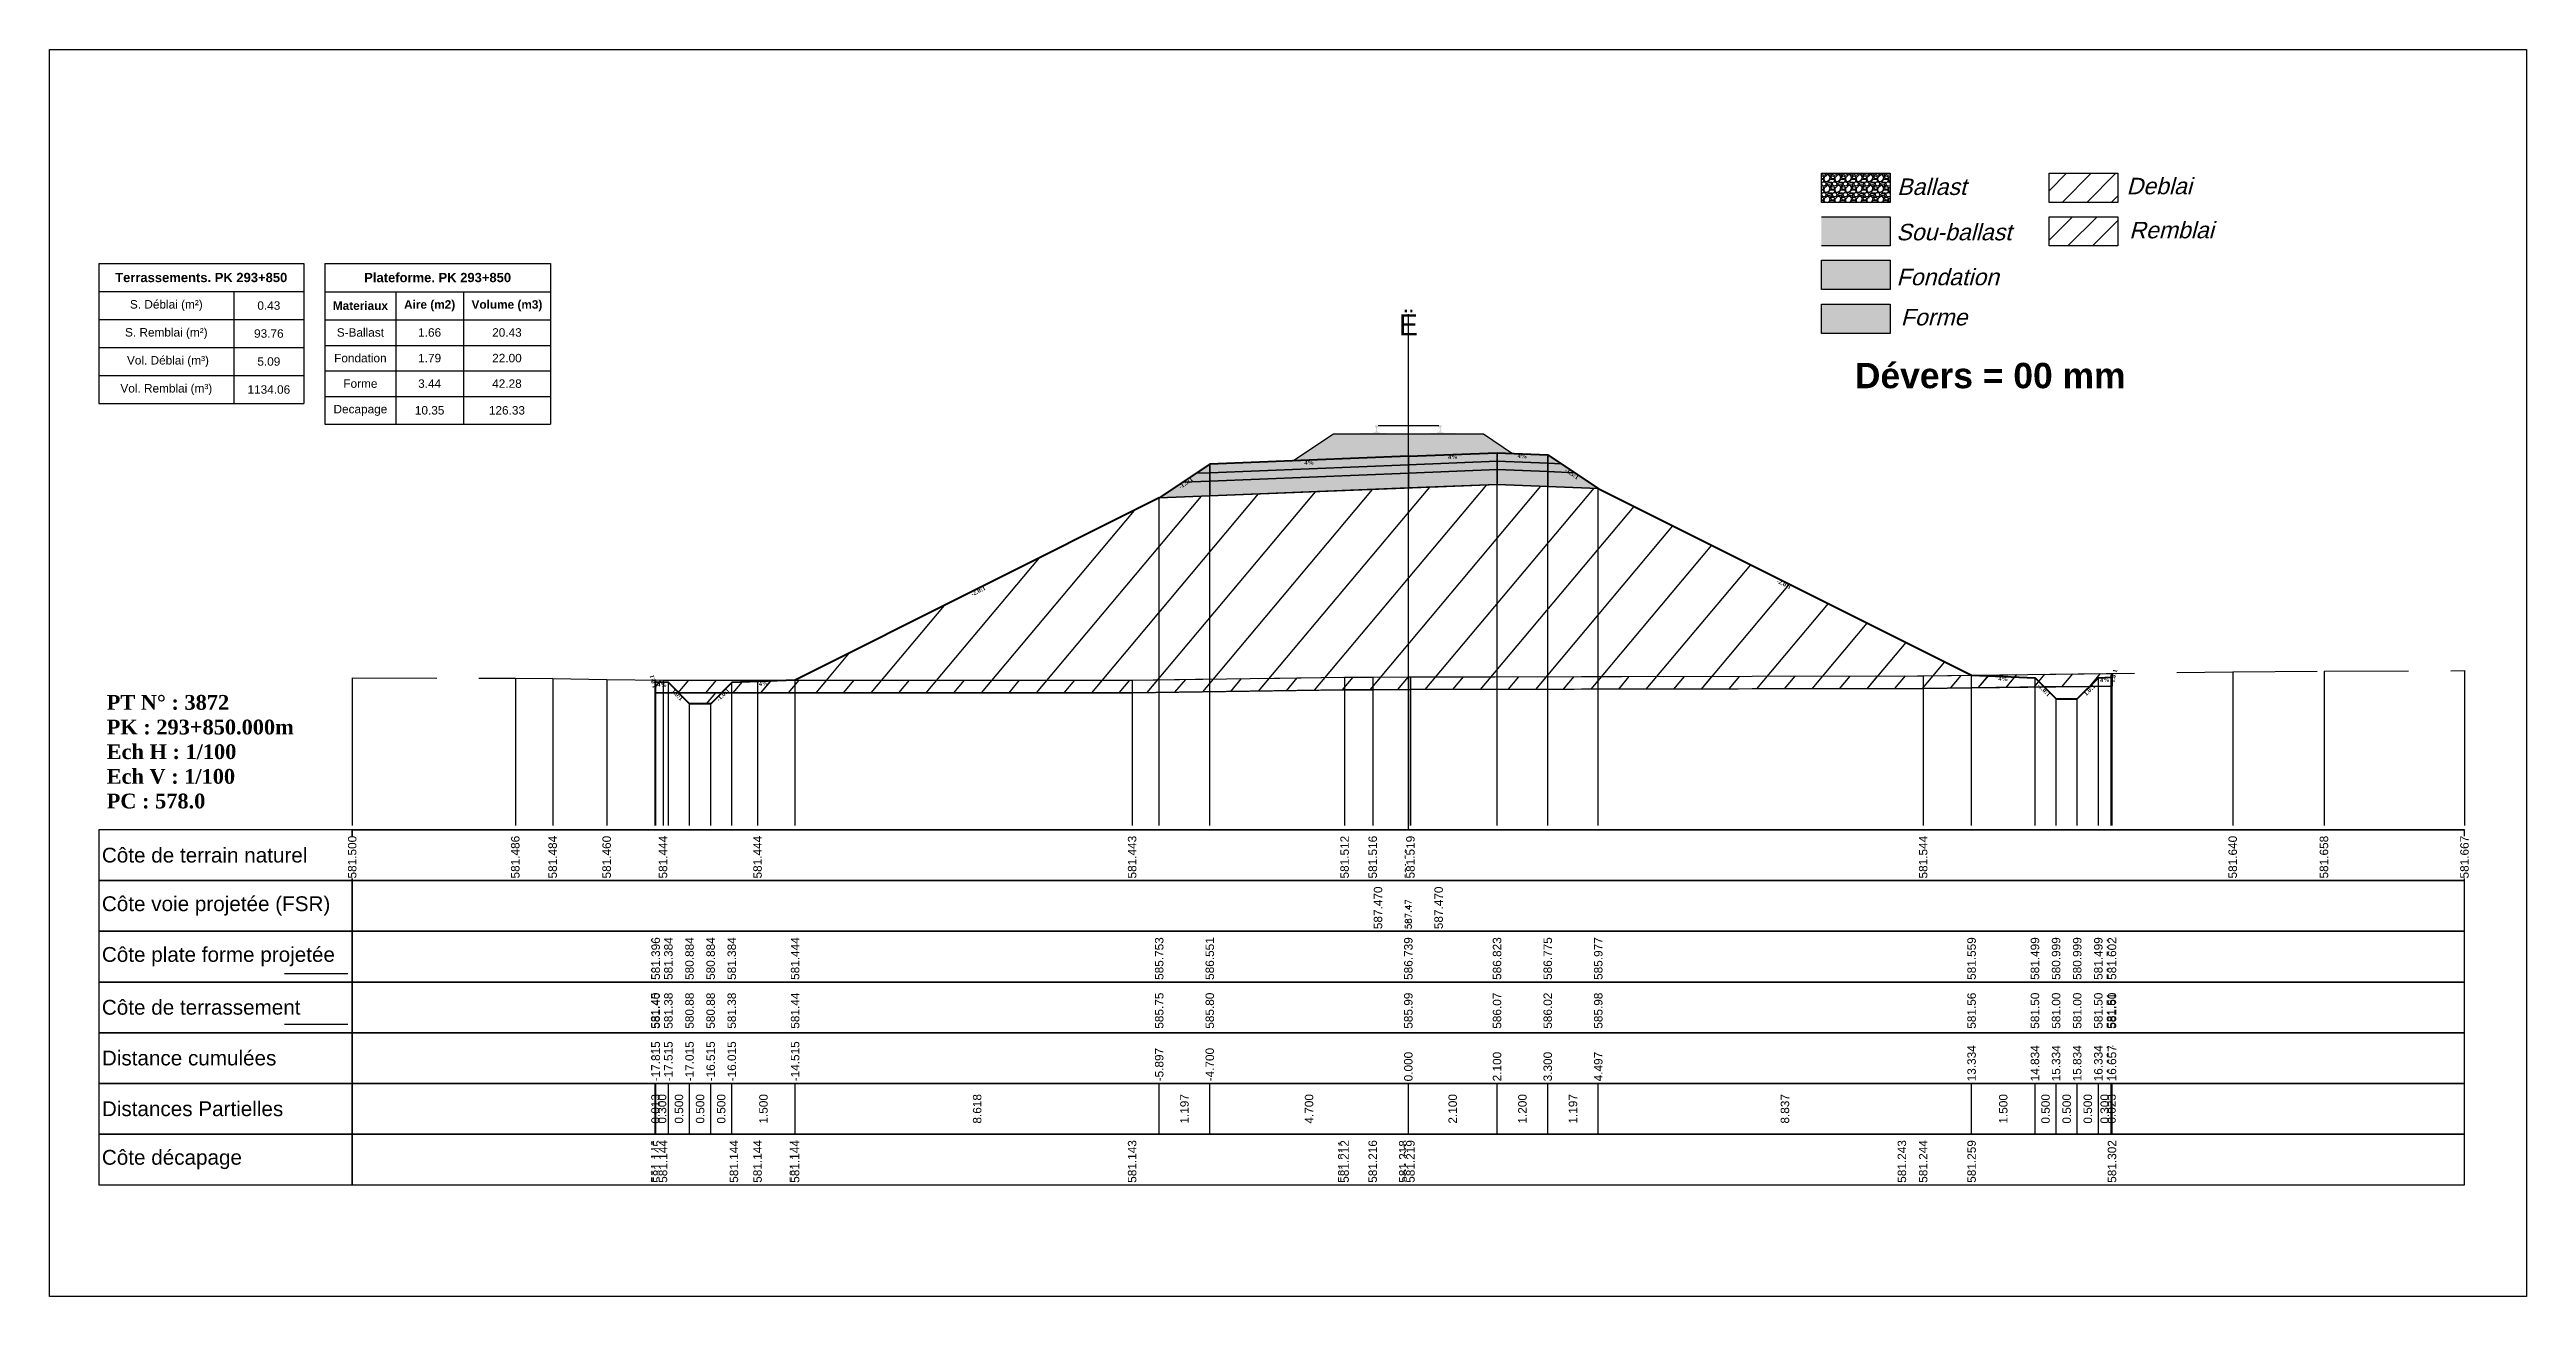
# Model space of a CAD drawing. Header units: millimetres. Extents: x 2762 to 3076, y 916 to 3305.
# Drawn here: x 2789.9 to 2848.5, y 1041.6 to 1071.1 of the extents above; entities that cross this region are included whole.
import ezdxf

# ---------------------------------------------------------------- set-up
doc = ezdxf.new("R2010")
doc.units = ezdxf.units.MM
doc.header["$LTSCALE"] = 2
doc.linetypes.add('CACHE', pattern=[9.525, 6.35, -3.175])
doc.linetypes.add('DASHED', pattern=[0.75, 0.5, -0.25])
for name, color, linetype in [('C-ANNO-TABL', 1, 'Continuous'), ('C-ANNO-TABL-TEXT', 150, 'Continuous'), ('C-ANNO-TABL-TITL', 150, 'Continuous'), ('C-ANNO-TABL-TTBL', 5, 'Continuous'), ('C-ROAD-CORR', 5, 'Continuous'), ('C-ROAD-SCTN', 7, 'Continuous')]:
    doc.layers.add(name, color=color, linetype=linetype)
doc.styles.add('ARIAL', font='arial.ttf')
doc.styles.add('C3D_Etiquette', font='romans.shx')
doc.styles.add('C3D_Profil_Travers', font='romans.shx')
doc.styles.get("Standard").update_dxf_attribs({"font": 'arial.ttf'})

msp = doc.modelspace()

# ---------------------------------------------------------------- texts
at = {"color": 7, "linetype": 'Continuous', "lineweight": -3}
for s, insert, char_height, attachment_point, style in [('{\\fWingdings|b0|i0|c2|p0;Ë}', (2822.055, 1064.384), 0.5, 8, 'C3D_Profil_Travers'), ('{\\fTimes New Roman|b1|i0|c0|p18;PT N° : 3872\\PPK : 293+850.000m\\PEch H : 1/100\\PEch V : 1/100\\PPC : 578.0}', (2791.243, 1053.184), 0.35, 7, 'C3D_Profil_Travers'), ('{\\fArial|b0|i0|c0|p34;Côte de terrain naturel}', (2791.129, 1052.084), 0.35, 4, 'C3D_Etiquette'), ('{\\fArial|b0|i0|c0|p34;Côte plate forme projetée}', (2791.129, 1049.684), 0.35, 4, 'C3D_Etiquette'), ('{\\fArial|b0|i0|c0|p34;Côte de terrassement}', (2791.129, 1048.484), 0.35, 4, 'C3D_Etiquette'), ('{\\fArial|b0|i0|c0|p34;Distance cumulées}', (2791.129, 1047.284), 0.35, 4, 'C3D_Etiquette'), ('{\\fArial|b0|i0|c0|p34;Distances Partielles}', (2791.129, 1046.084), 0.35, 4, 'C3D_Etiquette'), ('{\\fArial|b0|i0|c0|p34;Côte décapage}', (2791.129, 1044.884), 0.35, 4, 'C3D_Etiquette')]:
    msp.add_mtext(s, dxfattribs=dict(at, insert=insert, char_height=char_height, attachment_point=attachment_point, style=style))
at = {"insert": (2832.624, 1063.733), "char_height": 0.6, "attachment_point": 1}
msp.add_mtext_dynamic_manual_height_columns('{\\fArial|b1|i0|c0|p34;Dévers = 00 mm}', width=8.82587, gutter_width=1.25, heights=[0], dxfattribs=at)
at = {"color": 7, "linetype": 'Continuous', "lineweight": -3, "char_height": 0.1, "style": 'C3D_Etiquette'}
for s, insert, width, attachment_point, rotation in [('{\\fTimes New Roman|b1|i0|c0|p18;4%}', (2819.705, 1061.425), 0.42071, 2, 2.29061), ('{\\fTimes New Roman|b1|i0|c0|p18;4%}', (2823.105, 1061.561), 0.37094, 2, 2.29061), ('{\\fTimes New Roman|b1|i0|c0|p18;4%}', (2824.754, 1061.579), 0.42071, 2, 357.70939), ('{\\fTimes New Roman|b1|i0|c0|p18;-1.5:1}', (2816.758, 1060.932), 0.34598, 2, 33.69007), ('{\\fTimes New Roman|b1|i0|c0|p18;-1.5:1}', (2825.951, 1061.156), 0.34598, 2, 326.30993), ('{\\fTimes New Roman|b1|i0|c0|p18;-2.0:1}', (2811.851, 1058.379), 0.34598, 2, 26.56505), ('{\\fTimes New Roman|b1|i0|c0|p18;-2.0:1}', (2830.968, 1058.548), 0.34598, 2, 333.43495), ('{\\fTimes New Roman|b1|i0|c0|p18;1.0:1}', (2804.23, 1056.204), 0.29446, 8, 104.03624), ('{\\fTimes New Roman|b1|i0|c0|p18;4%}', (2804.39, 1056.17), 0.37094, 2, 357.70939), ('{\\fTimes New Roman|b1|i0|c0|p18;1.0:1}', (2804.787, 1055.915), 0.29001, 2, 315), ('{\\fTimes New Roman|b1|i0|c0|p18;-1.0:1}', (2805.793, 1055.915), 0.34598, 2, 45), ('{\\fTimes New Roman|b1|i0|c0|p18;4%}', (2806.79, 1056.194), 0.42071, 2, 2.29061), ('{\\fTimes New Roman|b1|i0|c0|p18;4%}', (2836.138, 1056.308), 0.42071, 2, 357.70939), ('{\\fTimes New Roman|b1|i0|c0|p18;-1.0:1}', (2837.135, 1056.03), 0.34598, 2, 315), ('{\\fTimes New Roman|b1|i0|c0|p18;1.0:1}', (2838.141, 1056.03), 0.29001, 2, 45), ('{\\fTimes New Roman|b1|i0|c0|p18;4%}', (2838.538, 1056.284), 0.37094, 2, 2.29061), ('{\\fTimes New Roman|b1|i0|c0|p18;1.0:1}', (2838.704, 1056.339), 0.29446, 2, 75.96376)]:
    msp.add_mtext(s, dxfattribs=dict(at, insert=insert, width=width, attachment_point=attachment_point, rotation=rotation))
at = {"color": 7, "linetype": 'Continuous', "lineweight": -3, "rotation": 90, "style": 'C3D_Profil_Travers'}
for s, insert, char_height, attachment_point in [('581.52', (2822.055, 1051.534), 0.15, 4), ('587.47', (2822.055, 1050.334), 0.15, 4), ('{\\fArial|b0|i0|c0|p34;581.45}', (2804.227, 1047.979), 0.2, 4), ('{\\fArial|b0|i0|c0|p34;581.40}', (2804.24, 1047.979), 0.2, 4), ('{\\fArial|b0|i0|c0|p34;581.38}', (2804.54, 1047.979), 0.2, 4), ('{\\fArial|b0|i0|c0|p34;580.88}', (2805.04, 1047.979), 0.2, 4), ('{\\fArial|b0|i0|c0|p34;580.88}', (2805.54, 1047.979), 0.2, 4), ('{\\fArial|b0|i0|c0|p34;581.38}', (2806.04, 1047.979), 0.2, 4), ('{\\fArial|b0|i0|c0|p34;581.44}', (2807.54, 1047.979), 0.2, 4), ('{\\fArial|b0|i0|c0|p34;585.75}', (2816.158, 1047.979), 0.2, 4), ('{\\fArial|b0|i0|c0|p34;585.80}', (2817.355, 1047.979), 0.2, 4), ('{\\fArial|b0|i0|c0|p34;585.99}', (2822.055, 1047.979), 0.2, 4), ('{\\fArial|b0|i0|c0|p34;586.07}', (2824.155, 1047.979), 0.2, 4), ('{\\fArial|b0|i0|c0|p34;586.02}', (2825.355, 1047.979), 0.2, 4), ('{\\fArial|b0|i0|c0|p34;585.98}', (2826.551, 1047.979), 0.2, 4), ('{\\fArial|b0|i0|c0|p34;581.56}', (2835.388, 1047.979), 0.2, 4), ('{\\fArial|b0|i0|c0|p34;581.50}', (2836.888, 1047.979), 0.2, 4), ('{\\fArial|b0|i0|c0|p34;581.00}', (2837.388, 1047.979), 0.2, 4), ('{\\fArial|b0|i0|c0|p34;581.00}', (2837.888, 1047.979), 0.2, 4), ('{\\fArial|b0|i0|c0|p34;581.50}', (2838.388, 1047.979), 0.2, 4), ('{\\fArial|b0|i0|c0|p34;581.51}', (2838.688, 1047.979), 0.2, 4), ('{\\fArial|b0|i0|c0|p34;581.60}', (2838.711, 1047.979), 0.2, 4), ('{\\fArial|b0|i0|c0|p34;0.013}', (2804.234, 1046.084), 0.2, 5), ('{\\fArial|b0|i0|c0|p34;0.300}', (2804.39, 1046.084), 0.2, 5), ('{\\fArial|b0|i0|c0|p34;0.500}', (2804.79, 1046.084), 0.2, 5), ('{\\fArial|b0|i0|c0|p34;0.500}', (2805.29, 1046.084), 0.2, 5), ('{\\fArial|b0|i0|c0|p34;0.500}', (2805.79, 1046.084), 0.2, 5), ('{\\fArial|b0|i0|c0|p34;1.500}', (2806.79, 1046.084), 0.2, 5), ('{\\fArial|b0|i0|c0|p34;8.618}', (2811.849, 1046.084), 0.2, 5), ('{\\fArial|b0|i0|c0|p34;1.197}', (2816.756, 1046.084), 0.2, 5), ('{\\fArial|b0|i0|c0|p34;4.700}', (2819.705, 1046.084), 0.2, 5), ('{\\fArial|b0|i0|c0|p34;2.100}', (2823.105, 1046.084), 0.2, 5), ('{\\fArial|b0|i0|c0|p34;1.200}', (2824.755, 1046.084), 0.2, 5), ('{\\fArial|b0|i0|c0|p34;1.197}', (2825.953, 1046.084), 0.2, 5), ('{\\fArial|b0|i0|c0|p34;8.837}', (2830.97, 1046.084), 0.2, 5), ('{\\fArial|b0|i0|c0|p34;1.500}', (2836.138, 1046.084), 0.2, 5), ('{\\fArial|b0|i0|c0|p34;0.500}', (2837.138, 1046.084), 0.2, 5), ('{\\fArial|b0|i0|c0|p34;0.500}', (2837.638, 1046.084), 0.2, 5), ('{\\fArial|b0|i0|c0|p34;0.500}', (2838.138, 1046.084), 0.2, 5), ('{\\fArial|b0|i0|c0|p34;0.300}', (2838.538, 1046.084), 0.2, 5), ('{\\fArial|b0|i0|c0|p34;0.023}', (2838.7, 1046.084), 0.2, 5)]:
    msp.add_mtext(s, dxfattribs=dict(at, insert=insert, char_height=char_height, attachment_point=attachment_point))
at = {"color": 7, "linetype": 'Continuous', "lineweight": -3, "insert": (2791.129, 1050.884), "char_height": 0.35, "attachment_point": 4}
msp.add_mtext('{\\fArial|b0|i0|c0|p34;Côte voie projetée (FSR)}', dxfattribs=at)
at = {"layer": 'C-ANNO-TABL-TEXT', "color": 7, "style": 'ARIAL', "oblique": 15}
for s, p in [('Ballast', (2833.624, 1067.705)), ('Deblai', (2839.054, 1067.721)), ('Remblai', (2839.118, 1066.679)), ('Sou-ballast', (2833.604, 1066.632)), ('Fondation', (2833.609, 1065.569)), ('Forme', (2833.709, 1064.619))]:
    msp.add_text(s, height=0.39, dxfattribs=at).set_placement(p)
at = {"layer": 'C-ANNO-TABL-TEXT', "color": 7, "linetype": 'Continuous', "lineweight": -3, "char_height": 0.2, "attachment_point": 5, "style": 'ARIAL'}
for s, insert in [('{\\fArial|b0|i0|c0|p34;\\C7;0.43}', (2795.081, 1065.088)), ('{\\fArial|b0|i0|c0|p34;\\C7;93.76}', (2795.081, 1064.426)), ('{\\fArial|b0|i0|c0|p34;\\C7;S-Ballast}', (2797.248, 1064.451)), ('{\\fArial|b0|i0|c0|p34;\\C7;1.66}', (2798.887, 1064.451)), ('{\\C18;\\c0;20.43}', (2800.717, 1064.451)), ('{\\fArial|b0|i0|c0|p34;\\C7;5.09}', (2795.081, 1063.764)), ('{\\fArial|b0|i0|c0|p34;\\C7;Fondation}', (2797.248, 1063.845)), ('{\\fArial|b0|i0|c0|p34;\\C7;1.79}', (2798.887, 1063.845)), ('{\\C18;\\c0;22.00}', (2800.717, 1063.845)), ('{\\fArial|b0|i0|c0|p34;\\C7;1134.06}', (2795.081, 1063.101)), ('{\\fArial|b0|i0|c0|p34;\\C7;Forme}', (2797.248, 1063.241)), ('{\\fArial|b0|i0|c0|p34;\\C7;3.44}', (2798.887, 1063.241)), ('{\\C18;\\c0;42.28}', (2800.717, 1063.241)), ('{\\fArial|b0|i0|c0|p34;\\C7;Decapage}', (2797.248, 1062.609)), ('{\\fArial|b0|i0|c0|p34;\\C7;10.35}', (2798.887, 1062.609)), ('{\\C18;\\c0;126.33}', (2800.717, 1062.609))]:
    msp.add_mtext(s, dxfattribs=dict(at, insert=insert))
at = {"layer": 'C-ANNO-TABL-TITL', "color": 7, "linetype": 'Continuous', "lineweight": -3, "attachment_point": 5, "style": 'ARIAL'}
for s, insert, char_height in [('{\\fArial|b1|i0|c0|p34;\\C7;Terrassements. PK 293+850}', (2793.48, 1065.751), 0.22), ('{\\fArial|b1|i0|c0|p34;\\C18;\\c0;Plateforme. PK 293+850}', (2799.077, 1065.75), 0.22), ('{\\fArial|b0|i0|c0|p34;\\C7;S. Déblai (m²) }', (2792.654, 1065.088), 0.2), ('{\\fArial|b1|i0|c0|p34;\\C7;Materiaux   }', (2797.248, 1065.085), 0.2), ('{\\fArial|b1|i0|c0|p34;\\C7;Aire (m2)}', (2798.887, 1065.085), 0.2), ('{\\fArial|b1|i0|c0|p34;\\C7;Volume (m3)}', (2800.717, 1065.085), 0.2), ('{\\fArial|b0|i0|c0|p34;\\C7;S. Remblai (m²) }', (2792.654, 1064.426), 0.2), ('{\\fArial|b0|i0|c0|p34;\\C7; Vol. Déblai (m³) }', (2792.654, 1063.764), 0.2), ('{\\fArial|b0|i0|c0|p34;\\C7;Vol. Remblai (m³)}', (2792.654, 1063.101), 0.2)]:
    msp.add_mtext(s, dxfattribs=dict(at, insert=insert, char_height=char_height))

# ---------------------------------------------------------------- hatches: boundary and pattern name
h = msp.add_hatch(color=11)
h.dxf.hatch_style = 1
h.paths.add_polyline_path([(2833.456, 1067.191), (2831.83, 1067.191), (2831.83, 1066.499), (2833.456, 1066.499)])
h = msp.add_hatch(color=30)
h.dxf.hatch_style = 1
h.paths.add_polyline_path([(2833.456, 1066.164), (2831.83, 1066.164), (2831.83, 1065.472), (2833.456, 1065.472)])
h = msp.add_hatch(color=83)
h.dxf.hatch_style = 1
h.paths.add_polyline_path([(2833.456, 1065.118), (2831.83, 1065.118), (2831.83, 1064.426), (2833.456, 1064.426)])
at = {"linetype": 'Continuous', "lineweight": -3}
h = msp.add_hatch(dxfattribs=at)
h.set_pattern_fill('GRAVEL', color=252, scale=0.009, style=0)
h.set_pattern_definition([(228.0128, (2819.486781, 1061.642023), (-1.8288, -2.0574), [0.030755, -3.0447435]), (184.96974, (2819.466207, 1061.619163), (2.743199999, 0.228600013), [0.0527764, -5.2248644]), (132.51045, (2819.413629, 1061.614591), (2.286, -2.5146), [0.0372133, -3.684125]), (267.2737, (2819.324475, 1061.557441), (0.2286, 4.572), [0.0480604, -4.7579794]), (292.83365, (2819.322189, 1061.509435), (-1.143, 2.7432), [0.047127, -4.6655827]), (357.2737, (2819.340477, 1061.466001), (-4.572, 0.2286), [0.0480604, -4.7579794]), (37.69424, (2819.388483, 1061.463715), (-2.9718, -2.286), [0.0635574, -6.2921804]), (72.25533, (2819.438775, 1061.502577), (1.6002, 5.0292), [0.0600048, -5.940473]), (121.42957, (2819.457063, 1061.559727), (-1.8288, 2.9718), [0.048223, -4.774099]), (175.23636, (2819.431917, 1061.600875), (2.5146, -0.2286), [0.055054, -2.697654]), (222.39744, (2819.377053, 1061.605447), (-2.7432, -2.5146), [0.071197, -7.0485095]), (138.81407, (2819.55079, 1061.555155), (-1.6002, 1.3716), [0.0243004, -2.405751]), (171.46923, (2819.532501, 1061.571157), (2.9718, -0.4572), [0.0462314, -4.5769175]), (225, (2819.48678, 1061.57801), (-3e-17, -0.2286), [0.032329, -0.29096]), (203.1986, (2819.47078, 1061.605447), (1.143, 0.4572), [0.01741, -1.723556]), (291.8014, (2819.454777, 1061.59859), (-0.2286, 0.6858), [0.024621, -1.206428]), (30.9638, (2819.46392, 1061.57573), (0.6858, 0.4572), [0.039989, -1.292967]), (161.565, (2819.49821, 1061.5963), (0.4572, -0.2286), [0.028916, -0.693981]), (16.38954, (2819.322189, 1061.598589), (2.286, 0.6858), [0.040508, -4.0102944]), (70.34618, (2819.361051, 1061.610019), (-0.9144, -2.5146), [0.033984, -3.3643994]), (293.1986, (2819.49821, 1061.642023), (-0.4572, 1.143), [0.034819, -1.7061465]), (343.61046, (2819.511927, 1061.610019), (-2.286, 0.6858), [0.040508, -4.0102944]), (339.44395, (2819.32219, 1061.456857), (-1.143, 0.4572), [0.039063, -1.914096]), (294.77514, (2819.358765, 1061.443141), (-1.143, 2.5146), [0.0327305, -3.2403234]), (66.8014, (2819.500497, 1061.413423), (0.4572, 1.143), [0.034819, -1.7061465]), (17.35402, (2819.514213, 1061.445427), (-2.9718, -0.9144), [0.0383204, -3.793714]), (69.44395, (2819.388483, 1061.413423), (-0.4572, -1.143), [0.0195316, -1.933628]), (101.3099, (2819.48678, 1061.413423), (-0.2286, 0.9144), [0.011656, -1.1539795]), (165.9638, (2819.484495, 1061.424853), (0.6858, -0.2286), [0.047127, -0.895415]), (186.009, (2819.438775, 1061.436283), (2.286, 0.2286), [0.043674, -4.323723]), (303.69, (2819.46392, 1061.555155), (-0.2286, 0.4572), [0.032969, -0.79126]), (353.15723, (2819.482209, 1061.527723), (3.8862, -0.4572), [0.05756, -5.698441]), (60.9454, (2819.53936, 1061.520865), (-0.9144, -1.6002), [0.023536, -2.330045]), (90, (2819.5508, 1061.54144), (-0.2286, 0.2286), [0.013716, -0.214884]), (120.25644, (2819.434203, 1061.443141), (0.9144, -1.6002), [0.031758, -3.1440547]), (48.0128, (2819.418201, 1061.470573), (1.8288, 2.0574), [0.06151, -3.0139886]), (0, (2819.45935, 1061.5163), (0.2286, 0.2286), [0.059436, -0.169164]), (325.30485, (2819.518785, 1061.516293), (2.286, -1.6002), [0.036145, -3.5783385]), (254.0546, (2819.548503, 1061.49572), (-0.2286, -0.9144), [0.033285, -1.6309485]), (207.64598, (2819.539359, 1061.463715), (-4.3434, -2.286), [0.054193, -5.365122]), (175.42608, (2819.491353, 1061.438569), (-2.9718, 0.2286), [0.0573327, -5.675926])])
h.paths.add_polyline_path([(2819.322, 1061.413), (2820.28, 1062.052), (2823.83, 1062.052), (2824.519, 1061.592), (2824.155, 1061.607)])
msp.add_hatch(color=254, dxfattribs=at).paths.add_polyline_path([(2820.837, 1061.87), (2820.837, 1062.055), (2820.952, 1062.076), (2821.3, 1062.076), (2821.3, 1062.082), (2821.226, 1062.082), (2821.226, 1062.091), (2821.227, 1062.093), (2821.229, 1062.093), (2821.23, 1062.094), (2821.25, 1062.095), (2821.253, 1062.096), (2821.256, 1062.097), (2821.284, 1062.107), (2821.287, 1062.109), (2821.288, 1062.11), (2821.289, 1062.111), (2821.29, 1062.116), (2821.291, 1062.123), (2821.292, 1062.132), (2821.293, 1062.142), (2821.293, 1062.166), (2821.292, 1062.182), (2821.292, 1062.188), (2821.291, 1062.194), (2821.29, 1062.199), (2821.29, 1062.201), (2821.289, 1062.204), (2821.288, 1062.206), (2821.287, 1062.207), (2821.286, 1062.208), (2821.285, 1062.209), (2821.269, 1062.215), (2821.267, 1062.216), (2821.266, 1062.217), (2821.265, 1062.219), (2821.265, 1062.221), (2821.265, 1062.239), (2821.266, 1062.244), (2821.267, 1062.246), (2821.269, 1062.248), (2821.271, 1062.25), (2821.274, 1062.251), (2821.275, 1062.252), (2821.279, 1062.253), (2821.283, 1062.253), (2821.286, 1062.253), (2821.29, 1062.254), (2821.295, 1062.254), (2821.298, 1062.254), (2821.301, 1062.254), (2821.305, 1062.254), (2821.308, 1062.254), (2821.312, 1062.254), (2821.317, 1062.253), (2821.32, 1062.253), (2821.324, 1062.253), (2821.328, 1062.252), (2821.329, 1062.251), (2821.331, 1062.25), (2821.334, 1062.248), (2821.336, 1062.246), (2821.337, 1062.244), (2821.337, 1062.239), (2821.337, 1062.221), (2821.337, 1062.219), (2821.337, 1062.217), (2821.336, 1062.216), (2821.334, 1062.215), (2821.318, 1062.209), (2821.317, 1062.208), (2821.315, 1062.207), (2821.314, 1062.206), (2821.314, 1062.204), (2821.313, 1062.201), (2821.312, 1062.199), (2821.312, 1062.194), (2821.311, 1062.188), (2821.31, 1062.182), (2821.31, 1062.166), (2821.31, 1062.142), (2821.311, 1062.132), (2821.312, 1062.123), (2821.313, 1062.116), (2821.314, 1062.111), (2821.315, 1062.11), (2821.316, 1062.109), (2821.318, 1062.107), (2821.347, 1062.097), (2821.35, 1062.096), (2821.353, 1062.095), (2821.373, 1062.094), (2821.374, 1062.093), (2821.375, 1062.093), (2821.376, 1062.091), (2821.376, 1062.082), (2821.302, 1062.082), (2821.302, 1062.076), (2821.506, 1062.076), (2821.638, 1062.045), (2822.472, 1062.045), (2822.603, 1062.076), (2822.807, 1062.076), (2822.807, 1062.082), (2822.733, 1062.082), (2822.733, 1062.091), (2822.734, 1062.093), (2822.736, 1062.093), (2822.737, 1062.094), (2822.757, 1062.095), (2822.76, 1062.096), (2822.763, 1062.097), (2822.791, 1062.107), (2822.794, 1062.109), (2822.795, 1062.11), (2822.796, 1062.111), (2822.797, 1062.116), (2822.798, 1062.123), (2822.799, 1062.132), (2822.8, 1062.142), (2822.8, 1062.166), (2822.799, 1062.182), (2822.799, 1062.188), (2822.798, 1062.194), (2822.797, 1062.199), (2822.797, 1062.201), (2822.796, 1062.204), (2822.795, 1062.206), (2822.794, 1062.207), (2822.793, 1062.208), (2822.792, 1062.209), (2822.776, 1062.215), (2822.774, 1062.216), (2822.773, 1062.217), (2822.772, 1062.219), (2822.772, 1062.221), (2822.772, 1062.239), (2822.773, 1062.244), (2822.774, 1062.246), (2822.776, 1062.248), (2822.778, 1062.25), (2822.781, 1062.251), (2822.782, 1062.252), (2822.786, 1062.253), (2822.79, 1062.253), (2822.793, 1062.253), (2822.797, 1062.254), (2822.802, 1062.254), (2822.805, 1062.254), (2822.808, 1062.254), (2822.812, 1062.254), (2822.815, 1062.254), (2822.819, 1062.254), (2822.824, 1062.253), (2822.827, 1062.253), (2822.831, 1062.253), (2822.835, 1062.252), (2822.836, 1062.251), (2822.838, 1062.25), (2822.841, 1062.248), (2822.843, 1062.246), (2822.844, 1062.244), (2822.844, 1062.239), (2822.844, 1062.221), (2822.844, 1062.219), (2822.844, 1062.217), (2822.843, 1062.216), (2822.841, 1062.215), (2822.825, 1062.209), (2822.824, 1062.208), (2822.822, 1062.207), (2822.821, 1062.206), (2822.821, 1062.204), (2822.82, 1062.201), (2822.819, 1062.199), (2822.819, 1062.194), (2822.818, 1062.188), (2822.817, 1062.182), (2822.817, 1062.166), (2822.817, 1062.142), (2822.818, 1062.132), (2822.819, 1062.123), (2822.82, 1062.116), (2822.821, 1062.111), (2822.822, 1062.11), (2822.823, 1062.109), (2822.825, 1062.107), (2822.854, 1062.097), (2822.857, 1062.096), (2822.86, 1062.095), (2822.88, 1062.094), (2822.881, 1062.093), (2822.882, 1062.093), (2822.883, 1062.091), (2822.883, 1062.082), (2822.809, 1062.082), (2822.809, 1062.076), (2823.157, 1062.076), (2823.272, 1062.055), (2823.272, 1061.87)])
h = msp.add_hatch(color=30, dxfattribs=at)
h.paths.add_polyline_path([(2825.355, 1061.159), (2825.355, 1061.359), (2825.674, 1061.346), (2825.993, 1061.133)])
h.paths.add_polyline_path([(2824.155, 1061.207), (2824.155, 1061.407), (2825.355, 1061.359), (2825.355, 1061.159)])
h.paths.add_polyline_path([(2822.055, 1061.123), (2822.055, 1061.323), (2824.155, 1061.407), (2824.155, 1061.207)])
h.paths.add_polyline_path([(2817.355, 1060.935), (2817.355, 1061.135), (2822.055, 1061.323), (2822.055, 1061.123)])
h.paths.add_polyline_path([(2816.716, 1060.909), (2817.035, 1061.122), (2817.355, 1061.135), (2817.355, 1060.935)])
h = msp.add_hatch(color=11, dxfattribs=at)
h.paths.add_polyline_path([(2825.355, 1061.359), (2825.355, 1061.559), (2825.674, 1061.346)])
h.paths.add_polyline_path([(2824.155, 1061.407), (2824.155, 1061.607), (2825.355, 1061.559), (2825.355, 1061.359)])
h.paths.add_polyline_path([(2822.055, 1061.323), (2822.055, 1061.523), (2824.155, 1061.607), (2824.155, 1061.407)])
h.paths.add_polyline_path([(2817.355, 1061.135), (2817.355, 1061.335), (2822.055, 1061.523), (2822.055, 1061.323)])
h.paths.add_polyline_path([(2817.035, 1061.122), (2817.355, 1061.335), (2817.355, 1061.135)])
h = msp.add_hatch(dxfattribs=at)
h.set_pattern_fill('_U', color=3, angle=50, style=0, pattern_type=0)
h.set_pattern_definition([(50, (2838.185, 1056.0791), (-0.766044, 0.642788), [])])
h.paths.add_polyline_path([(2838.185, 1056.079), (2838.388, 1056.282), (2838.688, 1056.294), (2838.711, 1056.386), (2838.711, 1056.086)])
h.paths.add_polyline_path([(2805.8, 1055.928), (2806.04, 1056.168), (2807.54, 1056.228), (2816.158, 1060.537), (2824.155, 1060.857), (2826.551, 1060.761), (2835.388, 1056.342), (2836.888, 1056.282), (2837.106, 1056.065), (2834.242, 1056.027), (2822.104, 1056.002), (2821.212, 1056), (2820.546, 1055.996), (2815.517, 1055.926), (2806.65, 1055.928)])
h.paths.add_polyline_path([(2804.227, 1055.93), (2804.227, 1056.23), (2804.24, 1056.18), (2804.54, 1056.168), (2804.78, 1055.928), (2804.412, 1055.928)])
h = msp.add_hatch(color=83, dxfattribs=at)
h.paths.add_polyline_path([(2825.355, 1060.809), (2825.355, 1061.159), (2825.993, 1061.133), (2826.551, 1060.761)])
h.paths.add_polyline_path([(2824.155, 1060.857), (2824.155, 1061.207), (2825.355, 1061.159), (2825.355, 1060.809)])
h.paths.add_polyline_path([(2822.055, 1060.773), (2822.055, 1061.123), (2824.155, 1061.207), (2824.155, 1060.857)])
h.paths.add_polyline_path([(2817.355, 1060.585), (2817.355, 1060.935), (2822.055, 1061.123), (2822.055, 1060.773)])
h.paths.add_polyline_path([(2816.158, 1060.537), (2816.716, 1060.909), (2817.355, 1060.935), (2817.355, 1060.585)])
h = msp.add_hatch(dxfattribs=at)
h.set_pattern_fill('_U', color=150, scale=0.5, angle=50, style=0, pattern_type=0)
h.set_pattern_definition([(50, (2838.18497, 1056.07913), (-0.383022, 0.321394), [])])
h.paths.add_polyline_path([(2838.185, 1056.079), (2838.388, 1056.282), (2838.688, 1056.294), (2838.711, 1056.386), (2838.711, 1056.086)])
h.paths.add_polyline_path([(2835.388, 1056.342), (2838.711, 1056.386), (2838.688, 1056.294), (2838.388, 1056.282), (2838.185, 1056.079), (2837.106, 1056.065), (2836.888, 1056.282)])
h.paths.add_polyline_path([(2805.8, 1055.928), (2806.04, 1056.168), (2807.54, 1056.228), (2815.517, 1056.226), (2820.546, 1056.296), (2821.212, 1056.3), (2822.104, 1056.302), (2834.242, 1056.327), (2835.388, 1056.342), (2836.888, 1056.282), (2837.106, 1056.065), (2834.242, 1056.027), (2822.104, 1056.002), (2821.212, 1056), (2820.546, 1055.996), (2815.517, 1055.926), (2806.65, 1055.928)])
h.paths.add_polyline_path([(2804.227, 1056.23), (2804.412, 1056.228), (2806.65, 1056.228), (2807.54, 1056.228), (2806.04, 1056.168), (2805.8, 1055.928), (2804.78, 1055.928), (2804.54, 1056.168), (2804.24, 1056.18)])
h.paths.add_polyline_path([(2804.227, 1055.93), (2804.227, 1056.23), (2804.24, 1056.18), (2804.54, 1056.168), (2804.78, 1055.928), (2804.412, 1055.928)])
h = msp.add_hatch(dxfattribs=at)
h.set_pattern_fill('_U', color=1, angle=50, style=0, pattern_type=0)
h.set_pattern_definition([(50, (2837.1057, 1056.065), (-0.766044, 0.642788), [])])
h.paths.add_polyline_path([(2837.106, 1056.065), (2838.185, 1056.079), (2837.888, 1055.782), (2837.388, 1055.782)])
h.paths.add_polyline_path([(2804.78, 1055.928), (2805.8, 1055.928), (2805.54, 1055.668), (2805.04, 1055.668)])

# ---------------------------------------------------------------- linework, layer by layer
for p, q in [((2831.83, 1068.219), (2833.456, 1068.219)), ((2831.83, 1068.219), (2833.456, 1068.219)), ((2831.83, 1067.527), (2831.83, 1068.219)), ((2833.456, 1068.219), (2833.456, 1067.527)), ((2833.456, 1068.219), (2833.456, 1067.527)), ((2837.223, 1068.219), (2838.849, 1068.219)), ((2837.223, 1067.527), (2837.223, 1068.219)), ((2838.849, 1068.219), (2838.849, 1067.527)), ((2833.456, 1067.527), (2831.83, 1067.527)), ((2833.456, 1067.527), (2831.83, 1067.527)), ((2831.83, 1067.191), (2833.456, 1067.191)), ((2833.456, 1067.191), (2833.456, 1066.499)), ((2838.849, 1067.527), (2837.223, 1067.527)), ((2837.223, 1067.191), (2838.849, 1067.191)), ((2837.223, 1066.499), (2837.223, 1067.191)), ((2838.849, 1067.191), (2838.849, 1066.499)), ((2833.456, 1066.499), (2831.83, 1066.499)), ((2831.83, 1066.164), (2833.456, 1066.164)), ((2831.83, 1065.472), (2831.83, 1066.164)), ((2833.456, 1066.164), (2833.456, 1065.472)), ((2838.849, 1066.499), (2837.223, 1066.499)), ((2833.456, 1065.472), (2831.83, 1065.472)), ((2831.83, 1065.118), (2833.456, 1065.118)), ((2831.83, 1064.426), (2831.83, 1065.118)), ((2833.456, 1065.118), (2833.456, 1064.426)), ((2833.456, 1064.426), (2831.83, 1064.426))]:
    msp.add_line(p, q)
at = {"linetype": 'Continuous'}
for p, q in [((2831.833, 1068.172), (2831.83, 1068.173)), ((2831.83, 1068.17), (2831.833, 1068.172)), ((2831.87, 1068.144), (2831.83, 1068.15)), ((2831.83, 1068.104), (2831.88, 1068.098)), ((2831.83, 1068.083), (2831.856, 1068.083)), ((2831.882, 1068.019), (2831.83, 1067.992)), ((2831.833, 1067.918), (2831.83, 1067.919)), ((2831.83, 1067.916), (2831.833, 1067.918)), ((2831.87, 1067.89), (2831.83, 1067.896)), ((2831.83, 1067.85), (2831.88, 1067.844)), ((2831.83, 1067.829), (2831.856, 1067.829)), ((2831.882, 1067.765), (2831.83, 1067.738)), ((2831.834, 1067.969), (2831.849, 1067.934)), ((2831.834, 1067.715), (2831.849, 1067.68)), ((2831.835, 1067.969), (2831.851, 1068.005)), ((2831.835, 1067.715), (2831.851, 1067.751)), ((2831.836, 1068.219), (2831.849, 1068.188)), ((2831.848, 1068.188), (2831.891, 1068.175)), ((2831.848, 1067.934), (2831.891, 1067.921)), ((2831.848, 1067.68), (2831.891, 1067.667)), ((2831.851, 1068.005), (2831.892, 1068.018)), ((2831.851, 1067.751), (2831.892, 1067.764)), ((2831.855, 1068.086), (2831.889, 1068.063)), ((2831.855, 1067.832), (2831.889, 1067.809)), ((2831.893, 1068.128), (2831.872, 1068.145)), ((2831.893, 1067.874), (2831.872, 1067.891)), ((2831.879, 1068.088), (2831.892, 1068.111)), ((2831.889, 1068.061), (2831.879, 1068.025)), ((2831.879, 1067.834), (2831.892, 1067.857)), ((2831.889, 1067.807), (2831.879, 1067.771)), ((2831.891, 1068.175), (2831.935, 1068.188)), ((2831.891, 1068.016), (2831.932, 1068.001)), ((2831.891, 1067.921), (2831.935, 1067.934)), ((2831.891, 1067.762), (2831.932, 1067.747)), ((2831.891, 1067.667), (2831.935, 1067.68)), ((2831.894, 1068.129), (2831.892, 1068.076)), ((2831.892, 1068.111), (2831.892, 1068.127)), ((2831.892, 1068.076), (2831.912, 1068.028)), ((2831.894, 1067.875), (2831.892, 1067.822)), ((2831.892, 1067.857), (2831.892, 1067.873)), ((2831.892, 1067.822), (2831.912, 1067.774)), ((2831.959, 1068.175), (2831.9, 1068.122)), ((2831.959, 1067.921), (2831.9, 1067.868)), ((2831.912, 1068.025), (2831.965, 1068.022)), ((2831.912, 1067.771), (2831.965, 1067.768)), ((2831.931, 1068.003), (2831.946, 1067.97)), ((2831.931, 1067.749), (2831.946, 1067.716)), ((2831.935, 1068.187), (2831.946, 1068.219)), ((2831.935, 1067.933), (2831.948, 1067.969)), ((2831.935, 1067.679), (2831.948, 1067.715)), ((2832.012, 1068.175), (2831.951, 1068.18)), ((2832.012, 1067.921), (2831.951, 1067.926)), ((2831.992, 1067.939), (2831.964, 1067.969)), ((2831.992, 1067.685), (2831.964, 1067.715)), ((2831.965, 1068.025), (2832.021, 1068.068)), ((2831.965, 1067.969), (2831.973, 1067.989)), ((2831.965, 1067.771), (2832.021, 1067.814)), ((2831.965, 1067.715), (2831.973, 1067.735)), ((2831.992, 1068.193), (2831.968, 1068.219)), ((2832.021, 1067.989), (2831.973, 1067.984)), ((2832.021, 1067.735), (2831.973, 1067.73)), ((2832.035, 1068.199), (2831.977, 1068.194)), ((2832.035, 1067.945), (2831.977, 1067.94)), ((2832.035, 1067.691), (2831.977, 1067.686)), ((2831.999, 1068.033), (2832.044, 1068.083)), ((2831.999, 1067.779), (2832.044, 1067.829)), ((2832.018, 1068.003), (2832, 1068.034)), ((2832.018, 1067.749), (2832, 1067.78)), ((2832.039, 1068.131), (2832.011, 1068.176)), ((2832.039, 1067.877), (2832.011, 1067.922)), ((2832.08, 1067.999), (2832.016, 1068.004)), ((2832.08, 1067.745), (2832.016, 1067.75)), ((2832.021, 1068.068), (2832.041, 1068.132)), ((2832.072, 1067.982), (2832.021, 1067.994)), ((2832.021, 1067.814), (2832.041, 1067.878)), ((2832.072, 1067.728), (2832.021, 1067.74)), ((2832.038, 1068.175), (2832.048, 1068.15)), ((2832.038, 1067.921), (2832.048, 1067.896)), ((2832.057, 1068.183), (2832.039, 1068.176)), ((2832.057, 1067.929), (2832.039, 1067.922)), ((2832.057, 1067.675), (2832.039, 1067.668)), ((2832.044, 1068.083), (2832.11, 1068.083)), ((2832.044, 1067.829), (2832.11, 1067.829)), ((2832.049, 1068.149), (2832.087, 1068.172)), ((2832.074, 1068.152), (2832.049, 1068.127)), ((2832.049, 1068.127), (2832.069, 1068.096)), ((2832.049, 1067.895), (2832.087, 1067.918)), ((2832.074, 1067.898), (2832.049, 1067.873)), ((2832.049, 1067.873), (2832.069, 1067.842)), ((2832.069, 1068.219), (2832.051, 1068.198)), ((2832.069, 1068.219), (2832.051, 1068.198)), ((2832.074, 1067.97), (2832.051, 1067.944)), ((2832.074, 1067.716), (2832.051, 1067.69)), ((2832.087, 1068.172), (2832.056, 1068.182)), ((2832.087, 1067.918), (2832.056, 1067.928)), ((2832.07, 1068.106), (2832.134, 1068.098)), ((2832.07, 1067.852), (2832.134, 1067.844)), ((2832.074, 1067.969), (2832.072, 1067.982)), ((2832.074, 1067.715), (2832.072, 1067.728)), ((2832.124, 1068.144), (2832.074, 1068.151)), ((2832.124, 1068.144), (2832.074, 1068.151)), ((2832.124, 1067.89), (2832.074, 1067.897)), ((2832.136, 1068.019), (2832.083, 1067.991)), ((2832.136, 1067.765), (2832.083, 1067.737)), ((2832.088, 1067.969), (2832.103, 1067.934)), ((2832.088, 1067.715), (2832.103, 1067.68)), ((2832.089, 1067.969), (2832.105, 1068.005)), ((2832.089, 1067.715), (2832.105, 1067.751)), ((2832.09, 1068.219), (2832.103, 1068.188)), ((2832.09, 1068.219), (2832.103, 1068.188)), ((2832.102, 1068.188), (2832.145, 1068.175)), ((2832.102, 1068.188), (2832.145, 1068.175)), ((2832.102, 1067.934), (2832.145, 1067.921)), ((2832.102, 1067.68), (2832.145, 1067.667)), ((2832.105, 1068.005), (2832.146, 1068.018)), ((2832.105, 1067.751), (2832.146, 1067.764)), ((2832.109, 1068.086), (2832.143, 1068.063)), ((2832.109, 1067.832), (2832.143, 1067.809)), ((2832.147, 1068.128), (2832.126, 1068.145)), ((2832.147, 1068.128), (2832.126, 1068.145)), ((2832.147, 1067.874), (2832.126, 1067.891)), ((2832.133, 1068.088), (2832.146, 1068.111)), ((2832.143, 1068.061), (2832.133, 1068.025)), ((2832.133, 1067.834), (2832.146, 1067.857)), ((2832.143, 1067.807), (2832.133, 1067.771)), ((2832.145, 1068.175), (2832.189, 1068.188)), ((2832.145, 1068.175), (2832.189, 1068.188)), ((2832.145, 1068.016), (2832.186, 1068.001)), ((2832.145, 1067.921), (2832.189, 1067.934)), ((2832.145, 1067.762), (2832.186, 1067.747)), ((2832.145, 1067.667), (2832.189, 1067.68)), ((2832.148, 1068.129), (2832.146, 1068.076)), ((2832.148, 1068.129), (2832.146, 1068.076)), ((2832.146, 1068.111), (2832.146, 1068.127)), ((2832.146, 1068.111), (2832.146, 1068.127)), ((2832.146, 1068.076), (2832.166, 1068.028)), ((2832.148, 1067.875), (2832.146, 1067.822)), ((2832.146, 1067.857), (2832.146, 1067.873)), ((2832.146, 1067.822), (2832.166, 1067.774)), ((2832.213, 1068.175), (2832.154, 1068.122)), ((2832.213, 1068.175), (2832.154, 1068.122)), ((2832.213, 1067.921), (2832.154, 1067.868)), ((2832.166, 1068.025), (2832.219, 1068.022)), ((2832.166, 1067.771), (2832.219, 1067.768)), ((2832.185, 1068.003), (2832.2, 1067.97)), ((2832.185, 1067.749), (2832.2, 1067.716)), ((2832.189, 1068.187), (2832.2, 1068.219)), ((2832.189, 1068.187), (2832.2, 1068.219)), ((2832.189, 1067.933), (2832.202, 1067.969)), ((2832.189, 1067.679), (2832.202, 1067.715)), ((2832.266, 1068.175), (2832.205, 1068.18)), ((2832.266, 1068.175), (2832.205, 1068.18)), ((2832.266, 1067.921), (2832.205, 1067.926)), ((2832.246, 1067.939), (2832.218, 1067.969)), ((2832.246, 1067.685), (2832.218, 1067.715)), ((2832.219, 1068.025), (2832.275, 1068.068)), ((2832.219, 1068.025), (2832.275, 1068.068)), ((2832.219, 1067.969), (2832.227, 1067.989)), ((2832.219, 1067.771), (2832.275, 1067.814)), ((2832.219, 1067.715), (2832.227, 1067.735)), ((2832.246, 1068.193), (2832.222, 1068.219)), ((2832.246, 1068.193), (2832.222, 1068.219)), ((2832.275, 1067.989), (2832.227, 1067.984)), ((2832.275, 1067.735), (2832.227, 1067.73)), ((2832.289, 1068.199), (2832.231, 1068.194)), ((2832.289, 1068.199), (2832.231, 1068.194)), ((2832.289, 1067.945), (2832.231, 1067.94)), ((2832.289, 1067.691), (2832.231, 1067.686)), ((2832.253, 1068.033), (2832.298, 1068.083)), ((2832.253, 1068.033), (2832.298, 1068.083)), ((2832.253, 1067.779), (2832.298, 1067.829)), ((2832.272, 1068.003), (2832.254, 1068.034)), ((2832.272, 1068.003), (2832.254, 1068.034)), ((2832.272, 1067.749), (2832.254, 1067.78)), ((2832.293, 1068.131), (2832.265, 1068.176)), ((2832.293, 1068.131), (2832.265, 1068.176)), ((2832.293, 1067.877), (2832.265, 1067.922)), ((2832.334, 1067.999), (2832.27, 1068.004)), ((2832.334, 1067.999), (2832.27, 1068.004)), ((2832.334, 1067.745), (2832.27, 1067.75)), ((2832.275, 1068.068), (2832.295, 1068.132)), ((2832.275, 1068.068), (2832.295, 1068.132)), ((2832.326, 1067.982), (2832.275, 1067.994)), ((2832.326, 1067.982), (2832.275, 1067.994)), ((2832.275, 1067.814), (2832.295, 1067.878)), ((2832.326, 1067.728), (2832.275, 1067.74)), ((2832.292, 1068.175), (2832.302, 1068.15)), ((2832.292, 1068.175), (2832.302, 1068.15)), ((2832.292, 1067.921), (2832.302, 1067.896)), ((2832.311, 1068.183), (2832.293, 1068.176)), ((2832.311, 1068.183), (2832.293, 1068.176)), ((2832.311, 1067.929), (2832.293, 1067.922)), ((2832.311, 1067.675), (2832.293, 1067.668)), ((2832.298, 1068.083), (2832.364, 1068.083)), ((2832.298, 1068.083), (2832.364, 1068.083)), ((2832.298, 1067.829), (2832.364, 1067.829)), ((2832.303, 1068.149), (2832.341, 1068.172)), ((2832.303, 1068.149), (2832.341, 1068.172)), ((2832.328, 1068.152), (2832.303, 1068.127)), ((2832.328, 1068.152), (2832.303, 1068.127)), ((2832.303, 1068.127), (2832.323, 1068.096)), ((2832.303, 1068.127), (2832.323, 1068.096)), ((2832.303, 1067.895), (2832.341, 1067.918)), ((2832.328, 1067.898), (2832.303, 1067.873)), ((2832.303, 1067.873), (2832.323, 1067.842)), ((2832.323, 1068.219), (2832.305, 1068.198)), ((2832.323, 1068.219), (2832.305, 1068.198)), ((2832.328, 1067.97), (2832.305, 1067.944)), ((2832.328, 1067.97), (2832.305, 1067.944)), ((2832.328, 1067.716), (2832.305, 1067.69)), ((2832.341, 1068.172), (2832.31, 1068.182)), ((2832.341, 1068.172), (2832.31, 1068.182)), ((2832.341, 1067.918), (2832.31, 1067.928)), ((2832.324, 1068.106), (2832.388, 1068.098)), ((2832.324, 1068.106), (2832.388, 1068.098)), ((2832.324, 1067.852), (2832.388, 1067.844)), ((2832.328, 1067.969), (2832.326, 1067.982)), ((2832.328, 1067.969), (2832.326, 1067.982)), ((2832.328, 1067.715), (2832.326, 1067.728)), ((2832.378, 1068.144), (2832.328, 1068.151)), ((2832.378, 1068.144), (2832.328, 1068.151)), ((2832.378, 1067.89), (2832.328, 1067.897)), ((2832.39, 1068.019), (2832.337, 1067.991)), ((2832.39, 1068.019), (2832.337, 1067.991)), ((2832.39, 1067.765), (2832.337, 1067.737)), ((2832.342, 1067.969), (2832.357, 1067.934)), ((2832.342, 1067.969), (2832.357, 1067.934)), ((2832.342, 1067.715), (2832.357, 1067.68)), ((2832.343, 1067.969), (2832.359, 1068.005)), ((2832.343, 1067.969), (2832.359, 1068.005)), ((2832.343, 1067.715), (2832.359, 1067.751)), ((2832.344, 1068.219), (2832.357, 1068.188)), ((2832.344, 1068.219), (2832.357, 1068.188)), ((2832.356, 1068.188), (2832.399, 1068.175)), ((2832.356, 1068.188), (2832.399, 1068.175)), ((2832.356, 1067.934), (2832.399, 1067.921)), ((2832.356, 1067.934), (2832.399, 1067.921)), ((2832.356, 1067.68), (2832.399, 1067.667)), ((2832.359, 1068.005), (2832.4, 1068.018)), ((2832.359, 1068.005), (2832.4, 1068.018)), ((2832.359, 1067.751), (2832.4, 1067.764)), ((2832.363, 1068.086), (2832.397, 1068.063)), ((2832.363, 1068.086), (2832.397, 1068.063)), ((2832.363, 1067.832), (2832.397, 1067.809)), ((2832.401, 1068.128), (2832.38, 1068.145)), ((2832.401, 1068.128), (2832.38, 1068.145)), ((2832.401, 1067.874), (2832.38, 1067.891)), ((2832.387, 1068.088), (2832.4, 1068.111)), ((2832.387, 1068.088), (2832.4, 1068.111)), ((2832.397, 1068.061), (2832.387, 1068.025)), ((2832.397, 1068.061), (2832.387, 1068.025)), ((2832.387, 1067.834), (2832.4, 1067.857)), ((2832.397, 1067.807), (2832.387, 1067.771)), ((2832.399, 1068.175), (2832.443, 1068.188)), ((2832.399, 1068.175), (2832.443, 1068.188)), ((2832.399, 1068.016), (2832.44, 1068.001)), ((2832.399, 1068.016), (2832.44, 1068.001)), ((2832.399, 1067.921), (2832.443, 1067.934)), ((2832.399, 1067.921), (2832.443, 1067.934)), ((2832.399, 1067.762), (2832.44, 1067.747)), ((2832.399, 1067.667), (2832.443, 1067.68)), ((2832.402, 1068.129), (2832.4, 1068.076)), ((2832.402, 1068.129), (2832.4, 1068.076)), ((2832.4, 1068.111), (2832.4, 1068.127)), ((2832.4, 1068.111), (2832.4, 1068.127)), ((2832.4, 1068.076), (2832.42, 1068.028)), ((2832.4, 1068.076), (2832.42, 1068.028)), ((2832.402, 1067.875), (2832.4, 1067.822)), ((2832.4, 1067.857), (2832.4, 1067.873)), ((2832.4, 1067.822), (2832.42, 1067.774)), ((2832.467, 1068.175), (2832.408, 1068.122)), ((2832.467, 1068.175), (2832.408, 1068.122)), ((2832.467, 1067.921), (2832.408, 1067.868)), ((2832.467, 1067.921), (2832.408, 1067.868)), ((2832.42, 1068.025), (2832.473, 1068.022)), ((2832.42, 1068.025), (2832.473, 1068.022)), ((2832.42, 1067.771), (2832.473, 1067.768)), ((2832.439, 1068.003), (2832.454, 1067.97)), ((2832.439, 1068.003), (2832.454, 1067.97)), ((2832.439, 1067.749), (2832.454, 1067.716)), ((2832.443, 1068.187), (2832.454, 1068.219)), ((2832.443, 1068.187), (2832.454, 1068.219)), ((2832.443, 1067.933), (2832.456, 1067.969)), ((2832.443, 1067.933), (2832.456, 1067.969)), ((2832.443, 1067.679), (2832.456, 1067.715)), ((2832.52, 1068.175), (2832.459, 1068.18)), ((2832.52, 1068.175), (2832.459, 1068.18)), ((2832.52, 1067.921), (2832.459, 1067.926)), ((2832.52, 1067.921), (2832.459, 1067.926)), ((2832.5, 1067.939), (2832.472, 1067.969)), ((2832.5, 1067.939), (2832.472, 1067.969)), ((2832.5, 1067.685), (2832.472, 1067.715)), ((2832.473, 1068.025), (2832.529, 1068.068)), ((2832.473, 1068.025), (2832.529, 1068.068)), ((2832.473, 1067.969), (2832.481, 1067.989)), ((2832.473, 1067.969), (2832.481, 1067.989)), ((2832.473, 1067.771), (2832.529, 1067.814)), ((2832.473, 1067.771), (2832.529, 1067.814)), ((2832.473, 1067.715), (2832.481, 1067.735)), ((2832.5, 1068.193), (2832.476, 1068.219)), ((2832.5, 1068.193), (2832.476, 1068.219)), ((2832.529, 1067.989), (2832.481, 1067.984)), ((2832.529, 1067.989), (2832.481, 1067.984)), ((2832.529, 1067.735), (2832.481, 1067.73)), ((2832.543, 1068.199), (2832.485, 1068.194)), ((2832.543, 1068.199), (2832.485, 1068.194)), ((2832.543, 1067.945), (2832.485, 1067.94)), ((2832.543, 1067.945), (2832.485, 1067.94)), ((2832.543, 1067.691), (2832.485, 1067.686)), ((2832.507, 1068.033), (2832.552, 1068.083)), ((2832.507, 1068.033), (2832.552, 1068.083)), ((2832.507, 1067.779), (2832.552, 1067.829)), ((2832.507, 1067.779), (2832.552, 1067.829)), ((2832.526, 1068.003), (2832.508, 1068.034)), ((2832.526, 1068.003), (2832.508, 1068.034)), ((2832.526, 1067.749), (2832.508, 1067.78)), ((2832.547, 1068.131), (2832.519, 1068.176)), ((2832.547, 1068.131), (2832.519, 1068.176)), ((2832.547, 1067.877), (2832.519, 1067.922)), ((2832.547, 1067.877), (2832.519, 1067.922)), ((2832.588, 1067.999), (2832.524, 1068.004)), ((2832.588, 1067.999), (2832.524, 1068.004)), ((2832.588, 1067.745), (2832.524, 1067.75)), ((2832.588, 1067.745), (2832.524, 1067.75)), ((2832.529, 1068.068), (2832.549, 1068.132)), ((2832.529, 1068.068), (2832.549, 1068.132)), ((2832.58, 1067.982), (2832.529, 1067.994)), ((2832.58, 1067.982), (2832.529, 1067.994)), ((2832.529, 1067.814), (2832.549, 1067.878)), ((2832.529, 1067.814), (2832.549, 1067.878)), ((2832.58, 1067.728), (2832.529, 1067.74)), ((2832.58, 1067.728), (2832.529, 1067.74)), ((2832.546, 1068.175), (2832.556, 1068.15)), ((2832.546, 1068.175), (2832.556, 1068.15)), ((2832.546, 1067.921), (2832.556, 1067.896)), ((2832.546, 1067.921), (2832.556, 1067.896)), ((2832.565, 1068.183), (2832.547, 1068.176)), ((2832.565, 1068.183), (2832.547, 1068.176)), ((2832.565, 1067.929), (2832.547, 1067.922)), ((2832.565, 1067.929), (2832.547, 1067.922)), ((2832.565, 1067.675), (2832.547, 1067.668)), ((2832.552, 1068.083), (2832.618, 1068.083)), ((2832.552, 1068.083), (2832.618, 1068.083)), ((2832.552, 1067.829), (2832.618, 1067.829)), ((2832.552, 1067.829), (2832.618, 1067.829)), ((2832.557, 1068.149), (2832.595, 1068.172)), ((2832.557, 1068.149), (2832.595, 1068.172)), ((2832.582, 1068.152), (2832.557, 1068.127)), ((2832.582, 1068.152), (2832.557, 1068.127)), ((2832.557, 1068.127), (2832.577, 1068.096)), ((2832.557, 1068.127), (2832.577, 1068.096)), ((2832.557, 1067.895), (2832.595, 1067.918)), ((2832.557, 1067.895), (2832.595, 1067.918)), ((2832.582, 1067.898), (2832.557, 1067.873)), ((2832.582, 1067.898), (2832.557, 1067.873)), ((2832.557, 1067.873), (2832.577, 1067.842)), ((2832.557, 1067.873), (2832.577, 1067.842)), ((2832.577, 1068.219), (2832.559, 1068.198)), ((2832.577, 1068.219), (2832.559, 1068.198)), ((2832.582, 1067.97), (2832.559, 1067.944)), ((2832.582, 1067.97), (2832.559, 1067.944)), ((2832.582, 1067.716), (2832.559, 1067.69)), ((2832.595, 1068.172), (2832.564, 1068.182)), ((2832.595, 1068.172), (2832.564, 1068.182)), ((2832.595, 1067.918), (2832.564, 1067.928)), ((2832.595, 1067.918), (2832.564, 1067.928)), ((2832.578, 1068.106), (2832.642, 1068.098)), ((2832.578, 1068.106), (2832.642, 1068.098)), ((2832.578, 1067.852), (2832.642, 1067.844)), ((2832.578, 1067.852), (2832.642, 1067.844)), ((2832.582, 1067.969), (2832.58, 1067.982)), ((2832.582, 1067.969), (2832.58, 1067.982)), ((2832.582, 1067.715), (2832.58, 1067.728)), ((2832.582, 1067.715), (2832.58, 1067.728)), ((2832.632, 1068.144), (2832.582, 1068.151)), ((2832.632, 1068.144), (2832.582, 1068.151)), ((2832.632, 1067.89), (2832.582, 1067.897)), ((2832.632, 1067.89), (2832.582, 1067.897)), ((2832.644, 1068.019), (2832.591, 1067.991)), ((2832.644, 1068.019), (2832.591, 1067.991)), ((2832.644, 1067.765), (2832.591, 1067.737)), ((2832.644, 1067.765), (2832.591, 1067.737)), ((2832.596, 1067.969), (2832.611, 1067.934)), ((2832.596, 1067.969), (2832.611, 1067.934)), ((2832.596, 1067.715), (2832.611, 1067.68)), ((2832.596, 1067.715), (2832.611, 1067.68)), ((2832.597, 1067.969), (2832.613, 1068.005)), ((2832.597, 1067.969), (2832.613, 1068.005)), ((2832.597, 1067.715), (2832.613, 1067.751)), ((2832.597, 1067.715), (2832.613, 1067.751)), ((2832.598, 1068.219), (2832.611, 1068.188)), ((2832.598, 1068.219), (2832.611, 1068.188)), ((2832.61, 1068.188), (2832.653, 1068.175)), ((2832.61, 1068.188), (2832.653, 1068.175)), ((2832.61, 1067.934), (2832.653, 1067.921)), ((2832.61, 1067.934), (2832.653, 1067.921)), ((2832.61, 1067.68), (2832.653, 1067.667)), ((2832.61, 1067.68), (2832.653, 1067.667)), ((2832.613, 1068.005), (2832.654, 1068.018)), ((2832.613, 1068.005), (2832.654, 1068.018)), ((2832.613, 1067.751), (2832.654, 1067.764)), ((2832.613, 1067.751), (2832.654, 1067.764)), ((2832.617, 1068.086), (2832.651, 1068.063)), ((2832.617, 1068.086), (2832.651, 1068.063)), ((2832.617, 1067.832), (2832.651, 1067.809)), ((2832.617, 1067.832), (2832.651, 1067.809)), ((2832.655, 1068.128), (2832.634, 1068.145)), ((2832.655, 1068.128), (2832.634, 1068.145)), ((2832.655, 1067.874), (2832.634, 1067.891)), ((2832.655, 1067.874), (2832.634, 1067.891)), ((2832.641, 1068.088), (2832.654, 1068.111)), ((2832.641, 1068.088), (2832.654, 1068.111)), ((2832.651, 1068.061), (2832.641, 1068.025)), ((2832.651, 1068.061), (2832.641, 1068.025)), ((2832.641, 1067.834), (2832.654, 1067.857)), ((2832.641, 1067.834), (2832.654, 1067.857)), ((2832.651, 1067.807), (2832.641, 1067.771)), ((2832.651, 1067.807), (2832.641, 1067.771)), ((2832.653, 1068.175), (2832.697, 1068.188)), ((2832.653, 1068.175), (2832.697, 1068.188)), ((2832.653, 1068.016), (2832.694, 1068.001)), ((2832.653, 1068.016), (2832.694, 1068.001)), ((2832.653, 1067.921), (2832.697, 1067.934)), ((2832.653, 1067.921), (2832.697, 1067.934)), ((2832.653, 1067.762), (2832.694, 1067.747)), ((2832.653, 1067.762), (2832.694, 1067.747)), ((2832.653, 1067.667), (2832.697, 1067.68)), ((2832.653, 1067.667), (2832.697, 1067.68)), ((2832.656, 1068.129), (2832.654, 1068.076)), ((2832.656, 1068.129), (2832.654, 1068.076)), ((2832.654, 1068.111), (2832.654, 1068.127)), ((2832.654, 1068.111), (2832.654, 1068.127)), ((2832.654, 1068.076), (2832.674, 1068.028)), ((2832.654, 1068.076), (2832.674, 1068.028)), ((2832.656, 1067.875), (2832.654, 1067.822)), ((2832.656, 1067.875), (2832.654, 1067.822)), ((2832.654, 1067.857), (2832.654, 1067.873)), ((2832.654, 1067.857), (2832.654, 1067.873)), ((2832.654, 1067.822), (2832.674, 1067.774)), ((2832.654, 1067.822), (2832.674, 1067.774)), ((2832.721, 1068.175), (2832.662, 1068.122)), ((2832.721, 1068.175), (2832.662, 1068.122)), ((2832.721, 1067.921), (2832.662, 1067.868)), ((2832.721, 1067.921), (2832.662, 1067.868)), ((2832.674, 1068.025), (2832.727, 1068.022)), ((2832.674, 1068.025), (2832.727, 1068.022)), ((2832.674, 1067.771), (2832.727, 1067.768)), ((2832.674, 1067.771), (2832.727, 1067.768)), ((2832.693, 1068.003), (2832.708, 1067.97)), ((2832.693, 1068.003), (2832.708, 1067.97)), ((2832.693, 1067.749), (2832.708, 1067.716)), ((2832.693, 1067.749), (2832.708, 1067.716)), ((2832.697, 1068.187), (2832.708, 1068.219)), ((2832.697, 1068.187), (2832.708, 1068.219)), ((2832.697, 1067.933), (2832.71, 1067.969)), ((2832.697, 1067.933), (2832.71, 1067.969)), ((2832.697, 1067.679), (2832.71, 1067.715)), ((2832.697, 1067.679), (2832.71, 1067.715)), ((2832.774, 1068.175), (2832.713, 1068.18)), ((2832.774, 1068.175), (2832.713, 1068.18)), ((2832.774, 1067.921), (2832.713, 1067.926)), ((2832.774, 1067.921), (2832.713, 1067.926)), ((2832.754, 1067.939), (2832.726, 1067.969)), ((2832.754, 1067.939), (2832.726, 1067.969)), ((2832.754, 1067.685), (2832.726, 1067.715)), ((2832.754, 1067.685), (2832.726, 1067.715)), ((2832.727, 1068.025), (2832.783, 1068.068)), ((2832.727, 1068.025), (2832.783, 1068.068)), ((2832.727, 1067.969), (2832.735, 1067.989)), ((2832.727, 1067.969), (2832.735, 1067.989)), ((2832.727, 1067.771), (2832.783, 1067.814)), ((2832.727, 1067.771), (2832.783, 1067.814)), ((2832.727, 1067.715), (2832.735, 1067.735)), ((2832.727, 1067.715), (2832.735, 1067.735)), ((2832.754, 1068.193), (2832.73, 1068.219)), ((2832.754, 1068.193), (2832.73, 1068.219)), ((2832.783, 1067.989), (2832.735, 1067.984)), ((2832.783, 1067.989), (2832.735, 1067.984)), ((2832.783, 1067.735), (2832.735, 1067.73)), ((2832.783, 1067.735), (2832.735, 1067.73)), ((2832.797, 1068.199), (2832.739, 1068.194)), ((2832.797, 1068.199), (2832.739, 1068.194)), ((2832.797, 1067.945), (2832.739, 1067.94)), ((2832.797, 1067.945), (2832.739, 1067.94)), ((2832.797, 1067.691), (2832.739, 1067.686)), ((2832.797, 1067.691), (2832.739, 1067.686)), ((2832.761, 1068.033), (2832.806, 1068.083)), ((2832.761, 1068.033), (2832.806, 1068.083)), ((2832.761, 1067.779), (2832.806, 1067.829)), ((2832.761, 1067.779), (2832.806, 1067.829)), ((2832.78, 1068.003), (2832.762, 1068.034)), ((2832.78, 1068.003), (2832.762, 1068.034)), ((2832.78, 1067.749), (2832.762, 1067.78)), ((2832.78, 1067.749), (2832.762, 1067.78)), ((2832.801, 1068.131), (2832.773, 1068.176)), ((2832.801, 1068.131), (2832.773, 1068.176)), ((2832.801, 1067.877), (2832.773, 1067.922)), ((2832.801, 1067.877), (2832.773, 1067.922)), ((2832.842, 1067.999), (2832.778, 1068.004)), ((2832.842, 1067.999), (2832.778, 1068.004)), ((2832.842, 1067.745), (2832.778, 1067.75)), ((2832.842, 1067.745), (2832.778, 1067.75)), ((2832.783, 1068.068), (2832.803, 1068.132)), ((2832.783, 1068.068), (2832.803, 1068.132)), ((2832.834, 1067.982), (2832.783, 1067.994)), ((2832.834, 1067.982), (2832.783, 1067.994)), ((2832.783, 1067.814), (2832.803, 1067.878)), ((2832.783, 1067.814), (2832.803, 1067.878)), ((2832.834, 1067.728), (2832.783, 1067.74)), ((2832.834, 1067.728), (2832.783, 1067.74)), ((2832.8, 1068.175), (2832.81, 1068.15)), ((2832.8, 1068.175), (2832.81, 1068.15)), ((2832.8, 1067.921), (2832.81, 1067.896)), ((2832.8, 1067.921), (2832.81, 1067.896)), ((2832.819, 1068.183), (2832.801, 1068.176)), ((2832.819, 1068.183), (2832.801, 1068.176)), ((2832.819, 1067.929), (2832.801, 1067.922)), ((2832.819, 1067.929), (2832.801, 1067.922)), ((2832.819, 1067.675), (2832.801, 1067.668)), ((2832.819, 1067.675), (2832.801, 1067.668)), ((2832.806, 1068.083), (2832.872, 1068.083)), ((2832.806, 1068.083), (2832.872, 1068.083)), ((2832.806, 1067.829), (2832.872, 1067.829)), ((2832.806, 1067.829), (2832.872, 1067.829)), ((2832.811, 1068.149), (2832.849, 1068.172)), ((2832.811, 1068.149), (2832.849, 1068.172)), ((2832.836, 1068.152), (2832.811, 1068.127)), ((2832.836, 1068.152), (2832.811, 1068.127)), ((2832.811, 1068.127), (2832.831, 1068.096)), ((2832.811, 1068.127), (2832.831, 1068.096)), ((2832.811, 1067.895), (2832.849, 1067.918)), ((2832.811, 1067.895), (2832.849, 1067.918)), ((2832.836, 1067.898), (2832.811, 1067.873)), ((2832.836, 1067.898), (2832.811, 1067.873)), ((2832.811, 1067.873), (2832.831, 1067.842)), ((2832.811, 1067.873), (2832.831, 1067.842)), ((2832.831, 1068.219), (2832.813, 1068.198)), ((2832.831, 1068.219), (2832.813, 1068.198)), ((2832.836, 1067.97), (2832.813, 1067.944)), ((2832.836, 1067.97), (2832.813, 1067.944)), ((2832.836, 1067.716), (2832.813, 1067.69)), ((2832.836, 1067.716), (2832.813, 1067.69)), ((2832.849, 1068.172), (2832.818, 1068.182)), ((2832.849, 1068.172), (2832.818, 1068.182)), ((2832.849, 1067.918), (2832.818, 1067.928)), ((2832.849, 1067.918), (2832.818, 1067.928)), ((2832.832, 1068.106), (2832.896, 1068.098)), ((2832.832, 1068.106), (2832.896, 1068.098)), ((2832.832, 1067.852), (2832.896, 1067.844)), ((2832.832, 1067.852), (2832.896, 1067.844)), ((2832.836, 1067.969), (2832.834, 1067.982)), ((2832.836, 1067.969), (2832.834, 1067.982)), ((2832.836, 1067.715), (2832.834, 1067.728)), ((2832.836, 1067.715), (2832.834, 1067.728)), ((2832.886, 1068.144), (2832.836, 1068.151)), ((2832.886, 1068.144), (2832.836, 1068.151)), ((2832.886, 1067.89), (2832.836, 1067.897)), ((2832.886, 1067.89), (2832.836, 1067.897)), ((2832.898, 1068.019), (2832.845, 1067.991)), ((2832.898, 1068.019), (2832.845, 1067.991)), ((2832.898, 1067.765), (2832.845, 1067.737)), ((2832.898, 1067.765), (2832.845, 1067.737)), ((2832.85, 1067.969), (2832.865, 1067.934)), ((2832.85, 1067.969), (2832.865, 1067.934)), ((2832.85, 1067.715), (2832.865, 1067.68)), ((2832.85, 1067.715), (2832.865, 1067.68)), ((2832.851, 1067.969), (2832.867, 1068.005)), ((2832.851, 1067.969), (2832.867, 1068.005)), ((2832.851, 1067.715), (2832.867, 1067.751)), ((2832.851, 1067.715), (2832.867, 1067.751)), ((2832.852, 1068.219), (2832.865, 1068.188)), ((2832.852, 1068.219), (2832.865, 1068.188)), ((2832.864, 1068.188), (2832.907, 1068.175)), ((2832.864, 1068.188), (2832.907, 1068.175)), ((2832.864, 1067.934), (2832.907, 1067.921)), ((2832.864, 1067.934), (2832.907, 1067.921)), ((2832.864, 1067.68), (2832.907, 1067.667)), ((2832.864, 1067.68), (2832.907, 1067.667)), ((2832.867, 1068.005), (2832.908, 1068.018)), ((2832.867, 1068.005), (2832.908, 1068.018)), ((2832.867, 1067.751), (2832.908, 1067.764)), ((2832.867, 1067.751), (2832.908, 1067.764)), ((2832.871, 1068.086), (2832.905, 1068.063)), ((2832.871, 1068.086), (2832.905, 1068.063)), ((2832.871, 1067.832), (2832.905, 1067.809)), ((2832.871, 1067.832), (2832.905, 1067.809)), ((2832.909, 1068.128), (2832.888, 1068.145)), ((2832.909, 1068.128), (2832.888, 1068.145)), ((2832.909, 1067.874), (2832.888, 1067.891)), ((2832.909, 1067.874), (2832.888, 1067.891)), ((2832.895, 1068.088), (2832.908, 1068.111)), ((2832.895, 1068.088), (2832.908, 1068.111)), ((2832.905, 1068.061), (2832.895, 1068.025)), ((2832.905, 1068.061), (2832.895, 1068.025)), ((2832.895, 1067.834), (2832.908, 1067.857)), ((2832.895, 1067.834), (2832.908, 1067.857)), ((2832.905, 1067.807), (2832.895, 1067.771)), ((2832.905, 1067.807), (2832.895, 1067.771)), ((2832.907, 1068.175), (2832.951, 1068.188)), ((2832.907, 1068.175), (2832.951, 1068.188)), ((2832.907, 1068.016), (2832.948, 1068.001)), ((2832.907, 1068.016), (2832.948, 1068.001)), ((2832.907, 1067.921), (2832.951, 1067.934)), ((2832.907, 1067.921), (2832.951, 1067.934)), ((2832.907, 1067.762), (2832.948, 1067.747)), ((2832.907, 1067.762), (2832.948, 1067.747)), ((2832.907, 1067.667), (2832.951, 1067.68)), ((2832.907, 1067.667), (2832.951, 1067.68)), ((2832.91, 1068.129), (2832.908, 1068.076)), ((2832.91, 1068.129), (2832.908, 1068.076)), ((2832.908, 1068.111), (2832.908, 1068.127)), ((2832.908, 1068.111), (2832.908, 1068.127)), ((2832.908, 1068.076), (2832.928, 1068.028)), ((2832.908, 1068.076), (2832.928, 1068.028)), ((2832.91, 1067.875), (2832.908, 1067.822)), ((2832.91, 1067.875), (2832.908, 1067.822)), ((2832.908, 1067.857), (2832.908, 1067.873)), ((2832.908, 1067.857), (2832.908, 1067.873)), ((2832.908, 1067.822), (2832.928, 1067.774)), ((2832.908, 1067.822), (2832.928, 1067.774)), ((2832.975, 1068.175), (2832.916, 1068.122)), ((2832.975, 1068.175), (2832.916, 1068.122)), ((2832.975, 1067.921), (2832.916, 1067.868)), ((2832.975, 1067.921), (2832.916, 1067.868)), ((2832.928, 1068.025), (2832.981, 1068.022)), ((2832.928, 1068.025), (2832.981, 1068.022)), ((2832.928, 1067.771), (2832.981, 1067.768)), ((2832.928, 1067.771), (2832.981, 1067.768)), ((2832.947, 1068.003), (2832.962, 1067.97)), ((2832.947, 1068.003), (2832.962, 1067.97)), ((2832.947, 1067.749), (2832.962, 1067.716)), ((2832.947, 1067.749), (2832.962, 1067.716)), ((2832.951, 1068.187), (2832.962, 1068.219)), ((2832.951, 1068.187), (2832.962, 1068.219)), ((2832.951, 1067.933), (2832.964, 1067.969)), ((2832.951, 1067.933), (2832.964, 1067.969)), ((2832.951, 1067.679), (2832.964, 1067.715)), ((2832.951, 1067.679), (2832.964, 1067.715)), ((2833.028, 1068.175), (2832.967, 1068.18)), ((2833.028, 1068.175), (2832.967, 1068.18)), ((2833.028, 1067.921), (2832.967, 1067.926)), ((2833.028, 1067.921), (2832.967, 1067.926)), ((2833.008, 1067.939), (2832.98, 1067.969)), ((2833.008, 1067.939), (2832.98, 1067.969)), ((2833.008, 1067.685), (2832.98, 1067.715)), ((2833.008, 1067.685), (2832.98, 1067.715)), ((2832.981, 1068.025), (2833.037, 1068.068)), ((2832.981, 1068.025), (2833.037, 1068.068)), ((2832.981, 1067.969), (2832.989, 1067.989)), ((2832.981, 1067.969), (2832.989, 1067.989)), ((2832.981, 1067.771), (2833.037, 1067.814)), ((2832.981, 1067.771), (2833.037, 1067.814)), ((2832.981, 1067.715), (2832.989, 1067.735)), ((2832.981, 1067.715), (2832.989, 1067.735)), ((2833.008, 1068.193), (2832.984, 1068.219)), ((2833.008, 1068.193), (2832.984, 1068.219)), ((2833.037, 1067.989), (2832.989, 1067.984)), ((2833.037, 1067.989), (2832.989, 1067.984)), ((2833.037, 1067.735), (2832.989, 1067.73)), ((2833.037, 1067.735), (2832.989, 1067.73)), ((2833.051, 1068.199), (2832.993, 1068.194)), ((2833.051, 1068.199), (2832.993, 1068.194)), ((2833.051, 1067.945), (2832.993, 1067.94)), ((2833.051, 1067.945), (2832.993, 1067.94)), ((2833.051, 1067.691), (2832.993, 1067.686)), ((2833.051, 1067.691), (2832.993, 1067.686)), ((2833.015, 1068.033), (2833.06, 1068.083)), ((2833.015, 1068.033), (2833.06, 1068.083)), ((2833.015, 1067.779), (2833.06, 1067.829)), ((2833.015, 1067.779), (2833.06, 1067.829)), ((2833.034, 1068.003), (2833.016, 1068.034)), ((2833.034, 1068.003), (2833.016, 1068.034)), ((2833.034, 1067.749), (2833.016, 1067.78)), ((2833.034, 1067.749), (2833.016, 1067.78)), ((2833.055, 1068.131), (2833.027, 1068.176)), ((2833.055, 1068.131), (2833.027, 1068.176)), ((2833.055, 1067.877), (2833.027, 1067.922)), ((2833.055, 1067.877), (2833.027, 1067.922)), ((2833.096, 1067.999), (2833.032, 1068.004)), ((2833.096, 1067.999), (2833.032, 1068.004)), ((2833.096, 1067.745), (2833.032, 1067.75)), ((2833.096, 1067.745), (2833.032, 1067.75)), ((2833.037, 1068.068), (2833.057, 1068.132)), ((2833.037, 1068.068), (2833.057, 1068.132)), ((2833.088, 1067.982), (2833.037, 1067.994)), ((2833.088, 1067.982), (2833.037, 1067.994)), ((2833.037, 1067.814), (2833.057, 1067.878)), ((2833.037, 1067.814), (2833.057, 1067.878)), ((2833.088, 1067.728), (2833.037, 1067.74)), ((2833.088, 1067.728), (2833.037, 1067.74)), ((2833.054, 1068.175), (2833.064, 1068.15)), ((2833.054, 1068.175), (2833.064, 1068.15)), ((2833.054, 1067.921), (2833.064, 1067.896)), ((2833.054, 1067.921), (2833.064, 1067.896)), ((2833.073, 1068.183), (2833.055, 1068.176)), ((2833.073, 1068.183), (2833.055, 1068.176)), ((2833.073, 1067.929), (2833.055, 1067.922)), ((2833.073, 1067.929), (2833.055, 1067.922)), ((2833.073, 1067.675), (2833.055, 1067.668)), ((2833.073, 1067.675), (2833.055, 1067.668)), ((2833.06, 1068.083), (2833.126, 1068.083)), ((2833.06, 1068.083), (2833.126, 1068.083)), ((2833.06, 1067.829), (2833.126, 1067.829)), ((2833.06, 1067.829), (2833.126, 1067.829)), ((2833.065, 1068.149), (2833.103, 1068.172)), ((2833.065, 1068.149), (2833.103, 1068.172)), ((2833.09, 1068.152), (2833.065, 1068.127)), ((2833.09, 1068.152), (2833.065, 1068.127)), ((2833.065, 1068.127), (2833.085, 1068.096)), ((2833.065, 1068.127), (2833.085, 1068.096)), ((2833.065, 1067.895), (2833.103, 1067.918)), ((2833.065, 1067.895), (2833.103, 1067.918)), ((2833.09, 1067.898), (2833.065, 1067.873)), ((2833.09, 1067.898), (2833.065, 1067.873)), ((2833.065, 1067.873), (2833.085, 1067.842)), ((2833.065, 1067.873), (2833.085, 1067.842)), ((2833.085, 1068.219), (2833.067, 1068.198)), ((2833.085, 1068.219), (2833.067, 1068.198)), ((2833.09, 1067.97), (2833.067, 1067.944)), ((2833.09, 1067.97), (2833.067, 1067.944)), ((2833.09, 1067.716), (2833.067, 1067.69)), ((2833.09, 1067.716), (2833.067, 1067.69)), ((2833.103, 1068.172), (2833.072, 1068.182)), ((2833.103, 1068.172), (2833.072, 1068.182)), ((2833.103, 1067.918), (2833.072, 1067.928)), ((2833.103, 1067.918), (2833.072, 1067.928)), ((2833.086, 1068.106), (2833.15, 1068.098)), ((2833.086, 1068.106), (2833.15, 1068.098)), ((2833.086, 1067.852), (2833.15, 1067.844)), ((2833.086, 1067.852), (2833.15, 1067.844)), ((2833.09, 1067.969), (2833.088, 1067.982)), ((2833.09, 1067.969), (2833.088, 1067.982)), ((2833.09, 1067.715), (2833.088, 1067.728)), ((2833.09, 1067.715), (2833.088, 1067.728)), ((2833.14, 1068.144), (2833.09, 1068.151)), ((2833.14, 1068.144), (2833.09, 1068.151)), ((2833.14, 1067.89), (2833.09, 1067.897)), ((2833.14, 1067.89), (2833.09, 1067.897)), ((2833.152, 1068.019), (2833.099, 1067.991)), ((2833.152, 1068.019), (2833.099, 1067.991)), ((2833.152, 1067.765), (2833.099, 1067.737)), ((2833.152, 1067.765), (2833.099, 1067.737)), ((2833.104, 1067.969), (2833.119, 1067.934)), ((2833.104, 1067.969), (2833.119, 1067.934)), ((2833.104, 1067.715), (2833.119, 1067.68)), ((2833.104, 1067.715), (2833.119, 1067.68)), ((2833.105, 1067.969), (2833.121, 1068.005)), ((2833.105, 1067.969), (2833.121, 1068.005)), ((2833.105, 1067.715), (2833.121, 1067.751)), ((2833.105, 1067.715), (2833.121, 1067.751)), ((2833.106, 1068.219), (2833.119, 1068.188)), ((2833.106, 1068.219), (2833.119, 1068.188)), ((2833.118, 1068.188), (2833.161, 1068.175)), ((2833.118, 1068.188), (2833.161, 1068.175)), ((2833.118, 1067.934), (2833.161, 1067.921)), ((2833.118, 1067.934), (2833.161, 1067.921)), ((2833.118, 1067.68), (2833.161, 1067.667)), ((2833.118, 1067.68), (2833.161, 1067.667)), ((2833.121, 1068.005), (2833.162, 1068.018)), ((2833.121, 1068.005), (2833.162, 1068.018)), ((2833.121, 1067.751), (2833.162, 1067.764)), ((2833.121, 1067.751), (2833.162, 1067.764)), ((2833.125, 1068.086), (2833.159, 1068.063)), ((2833.125, 1068.086), (2833.159, 1068.063)), ((2833.125, 1067.832), (2833.159, 1067.809)), ((2833.125, 1067.832), (2833.159, 1067.809)), ((2833.163, 1068.128), (2833.142, 1068.145)), ((2833.163, 1068.128), (2833.142, 1068.145)), ((2833.163, 1067.874), (2833.142, 1067.891)), ((2833.163, 1067.874), (2833.142, 1067.891)), ((2833.149, 1068.088), (2833.162, 1068.111)), ((2833.149, 1068.088), (2833.162, 1068.111)), ((2833.159, 1068.061), (2833.149, 1068.025)), ((2833.159, 1068.061), (2833.149, 1068.025)), ((2833.149, 1067.834), (2833.162, 1067.857)), ((2833.149, 1067.834), (2833.162, 1067.857)), ((2833.159, 1067.807), (2833.149, 1067.771)), ((2833.159, 1067.807), (2833.149, 1067.771)), ((2833.161, 1068.175), (2833.205, 1068.188)), ((2833.161, 1068.175), (2833.205, 1068.188)), ((2833.161, 1068.016), (2833.202, 1068.001)), ((2833.161, 1068.016), (2833.202, 1068.001)), ((2833.161, 1067.921), (2833.205, 1067.934)), ((2833.161, 1067.921), (2833.205, 1067.934)), ((2833.161, 1067.762), (2833.202, 1067.747)), ((2833.161, 1067.762), (2833.202, 1067.747)), ((2833.161, 1067.667), (2833.205, 1067.68)), ((2833.161, 1067.667), (2833.205, 1067.68)), ((2833.164, 1068.129), (2833.162, 1068.076)), ((2833.164, 1068.129), (2833.162, 1068.076)), ((2833.162, 1068.111), (2833.162, 1068.127)), ((2833.162, 1068.111), (2833.162, 1068.127)), ((2833.162, 1068.076), (2833.182, 1068.028)), ((2833.162, 1068.076), (2833.182, 1068.028)), ((2833.164, 1067.875), (2833.162, 1067.822)), ((2833.164, 1067.875), (2833.162, 1067.822)), ((2833.162, 1067.857), (2833.162, 1067.873)), ((2833.162, 1067.857), (2833.162, 1067.873)), ((2833.162, 1067.822), (2833.182, 1067.774)), ((2833.162, 1067.822), (2833.182, 1067.774)), ((2833.229, 1068.175), (2833.17, 1068.122)), ((2833.229, 1068.175), (2833.17, 1068.122)), ((2833.229, 1067.921), (2833.17, 1067.868)), ((2833.229, 1067.921), (2833.17, 1067.868)), ((2833.182, 1068.025), (2833.235, 1068.022)), ((2833.182, 1068.025), (2833.235, 1068.022)), ((2833.182, 1067.771), (2833.235, 1067.768)), ((2833.182, 1067.771), (2833.235, 1067.768)), ((2833.201, 1068.003), (2833.216, 1067.97)), ((2833.201, 1068.003), (2833.216, 1067.97)), ((2833.201, 1067.749), (2833.216, 1067.716)), ((2833.201, 1067.749), (2833.216, 1067.716)), ((2833.205, 1068.187), (2833.216, 1068.219)), ((2833.205, 1068.187), (2833.216, 1068.219)), ((2833.205, 1067.933), (2833.218, 1067.969)), ((2833.205, 1067.933), (2833.218, 1067.969)), ((2833.205, 1067.679), (2833.218, 1067.715)), ((2833.205, 1067.679), (2833.218, 1067.715)), ((2833.282, 1068.175), (2833.221, 1068.18)), ((2833.282, 1068.175), (2833.221, 1068.18)), ((2833.282, 1067.921), (2833.221, 1067.926)), ((2833.282, 1067.921), (2833.221, 1067.926)), ((2833.262, 1067.939), (2833.234, 1067.969)), ((2833.262, 1067.939), (2833.234, 1067.969)), ((2833.262, 1067.685), (2833.234, 1067.715)), ((2833.262, 1067.685), (2833.234, 1067.715)), ((2833.235, 1068.025), (2833.291, 1068.068)), ((2833.235, 1068.025), (2833.291, 1068.068)), ((2833.235, 1067.969), (2833.243, 1067.989)), ((2833.235, 1067.969), (2833.243, 1067.989)), ((2833.235, 1067.771), (2833.291, 1067.814)), ((2833.235, 1067.771), (2833.291, 1067.814)), ((2833.235, 1067.715), (2833.243, 1067.735)), ((2833.235, 1067.715), (2833.243, 1067.735)), ((2833.262, 1068.193), (2833.238, 1068.219)), ((2833.262, 1068.193), (2833.238, 1068.219)), ((2833.291, 1067.989), (2833.243, 1067.984)), ((2833.291, 1067.989), (2833.243, 1067.984)), ((2833.291, 1067.735), (2833.243, 1067.73)), ((2833.291, 1067.735), (2833.243, 1067.73)), ((2833.305, 1068.199), (2833.247, 1068.194)), ((2833.305, 1068.199), (2833.247, 1068.194)), ((2833.305, 1067.945), (2833.247, 1067.94)), ((2833.305, 1067.945), (2833.247, 1067.94)), ((2833.305, 1067.691), (2833.247, 1067.686)), ((2833.305, 1067.691), (2833.247, 1067.686)), ((2833.269, 1068.033), (2833.314, 1068.083)), ((2833.269, 1068.033), (2833.314, 1068.083)), ((2833.269, 1067.779), (2833.314, 1067.829)), ((2833.269, 1067.779), (2833.314, 1067.829)), ((2833.288, 1068.003), (2833.27, 1068.034)), ((2833.288, 1068.003), (2833.27, 1068.034)), ((2833.288, 1067.749), (2833.27, 1067.78)), ((2833.288, 1067.749), (2833.27, 1067.78)), ((2833.309, 1068.131), (2833.281, 1068.176)), ((2833.309, 1068.131), (2833.281, 1068.176)), ((2833.309, 1067.877), (2833.281, 1067.922)), ((2833.309, 1067.877), (2833.281, 1067.922)), ((2833.35, 1067.999), (2833.286, 1068.004)), ((2833.35, 1067.999), (2833.286, 1068.004)), ((2833.35, 1067.745), (2833.286, 1067.75)), ((2833.35, 1067.745), (2833.286, 1067.75)), ((2833.291, 1068.068), (2833.311, 1068.132)), ((2833.291, 1068.068), (2833.311, 1068.132)), ((2833.342, 1067.982), (2833.291, 1067.994)), ((2833.342, 1067.982), (2833.291, 1067.994)), ((2833.291, 1067.814), (2833.311, 1067.878)), ((2833.291, 1067.814), (2833.311, 1067.878)), ((2833.342, 1067.728), (2833.291, 1067.74)), ((2833.342, 1067.728), (2833.291, 1067.74)), ((2833.308, 1068.175), (2833.318, 1068.15)), ((2833.308, 1068.175), (2833.318, 1068.15)), ((2833.308, 1067.921), (2833.318, 1067.896)), ((2833.308, 1067.921), (2833.318, 1067.896)), ((2833.327, 1068.183), (2833.309, 1068.176)), ((2833.327, 1068.183), (2833.309, 1068.176)), ((2833.327, 1067.929), (2833.309, 1067.922)), ((2833.327, 1067.929), (2833.309, 1067.922)), ((2833.327, 1067.675), (2833.309, 1067.668)), ((2833.327, 1067.675), (2833.309, 1067.668)), ((2833.314, 1068.083), (2833.38, 1068.083)), ((2833.314, 1068.083), (2833.38, 1068.083)), ((2833.314, 1067.829), (2833.38, 1067.829)), ((2833.314, 1067.829), (2833.38, 1067.829)), ((2833.319, 1068.149), (2833.357, 1068.172)), ((2833.319, 1068.149), (2833.357, 1068.172)), ((2833.344, 1068.152), (2833.319, 1068.127)), ((2833.344, 1068.152), (2833.319, 1068.127)), ((2833.319, 1068.127), (2833.339, 1068.096)), ((2833.319, 1068.127), (2833.339, 1068.096)), ((2833.319, 1067.895), (2833.357, 1067.918)), ((2833.319, 1067.895), (2833.357, 1067.918)), ((2833.344, 1067.898), (2833.319, 1067.873)), ((2833.344, 1067.898), (2833.319, 1067.873)), ((2833.319, 1067.873), (2833.339, 1067.842)), ((2833.319, 1067.873), (2833.339, 1067.842)), ((2833.339, 1068.219), (2833.321, 1068.198)), ((2833.339, 1068.219), (2833.321, 1068.198)), ((2833.344, 1067.97), (2833.321, 1067.944)), ((2833.344, 1067.97), (2833.321, 1067.944)), ((2833.344, 1067.716), (2833.321, 1067.69)), ((2833.344, 1067.716), (2833.321, 1067.69)), ((2833.357, 1068.172), (2833.326, 1068.182)), ((2833.357, 1068.172), (2833.326, 1068.182)), ((2833.357, 1067.918), (2833.326, 1067.928)), ((2833.357, 1067.918), (2833.326, 1067.928)), ((2833.34, 1068.106), (2833.404, 1068.098)), ((2833.34, 1068.106), (2833.404, 1068.098)), ((2833.34, 1067.852), (2833.404, 1067.844)), ((2833.34, 1067.852), (2833.404, 1067.844)), ((2833.344, 1067.969), (2833.342, 1067.982)), ((2833.344, 1067.969), (2833.342, 1067.982)), ((2833.344, 1067.715), (2833.342, 1067.728)), ((2833.344, 1067.715), (2833.342, 1067.728)), ((2833.394, 1068.144), (2833.344, 1068.151)), ((2833.394, 1068.144), (2833.344, 1068.151)), ((2833.394, 1067.89), (2833.344, 1067.897)), ((2833.394, 1067.89), (2833.344, 1067.897)), ((2833.406, 1068.019), (2833.353, 1067.991)), ((2833.406, 1068.019), (2833.353, 1067.991)), ((2833.406, 1067.765), (2833.353, 1067.737)), ((2833.406, 1067.765), (2833.353, 1067.737)), ((2833.358, 1067.969), (2833.373, 1067.934)), ((2833.358, 1067.969), (2833.373, 1067.934)), ((2833.358, 1067.715), (2833.373, 1067.68)), ((2833.358, 1067.715), (2833.373, 1067.68)), ((2833.359, 1067.969), (2833.375, 1068.005)), ((2833.359, 1067.969), (2833.375, 1068.005)), ((2833.359, 1067.715), (2833.375, 1067.751)), ((2833.359, 1067.715), (2833.375, 1067.751)), ((2833.36, 1068.219), (2833.373, 1068.188)), ((2833.36, 1068.219), (2833.373, 1068.188)), ((2833.372, 1068.188), (2833.415, 1068.175)), ((2833.372, 1068.188), (2833.415, 1068.175)), ((2833.372, 1067.934), (2833.415, 1067.921)), ((2833.372, 1067.934), (2833.415, 1067.921)), ((2833.372, 1067.68), (2833.415, 1067.667)), ((2833.372, 1067.68), (2833.415, 1067.667)), ((2833.375, 1068.005), (2833.416, 1068.018)), ((2833.375, 1068.005), (2833.416, 1068.018)), ((2833.375, 1067.751), (2833.416, 1067.764)), ((2833.375, 1067.751), (2833.416, 1067.764)), ((2833.379, 1068.086), (2833.413, 1068.063)), ((2833.379, 1068.086), (2833.413, 1068.063)), ((2833.379, 1067.832), (2833.413, 1067.809)), ((2833.379, 1067.832), (2833.413, 1067.809)), ((2833.417, 1068.128), (2833.396, 1068.145)), ((2833.417, 1068.128), (2833.396, 1068.145)), ((2833.417, 1067.874), (2833.396, 1067.891)), ((2833.417, 1067.874), (2833.396, 1067.891)), ((2833.403, 1068.088), (2833.416, 1068.111)), ((2833.403, 1068.088), (2833.416, 1068.111)), ((2833.413, 1068.061), (2833.403, 1068.025)), ((2833.413, 1068.061), (2833.403, 1068.025)), ((2833.403, 1067.834), (2833.416, 1067.857)), ((2833.403, 1067.834), (2833.416, 1067.857)), ((2833.413, 1067.807), (2833.403, 1067.771)), ((2833.413, 1067.807), (2833.403, 1067.771)), ((2833.415, 1068.175), (2833.456, 1068.187)), ((2833.415, 1068.175), (2833.456, 1068.187)), ((2833.415, 1068.016), (2833.456, 1068.001)), ((2833.415, 1068.016), (2833.456, 1068.001)), ((2833.415, 1067.921), (2833.456, 1067.933)), ((2833.415, 1067.921), (2833.456, 1067.933)), ((2833.415, 1067.762), (2833.456, 1067.747)), ((2833.415, 1067.762), (2833.456, 1067.747)), ((2833.415, 1067.667), (2833.456, 1067.679)), ((2833.415, 1067.667), (2833.456, 1067.679)), ((2833.418, 1068.129), (2833.416, 1068.076)), ((2833.418, 1068.129), (2833.416, 1068.076)), ((2833.416, 1068.111), (2833.416, 1068.127)), ((2833.416, 1068.111), (2833.416, 1068.127)), ((2833.416, 1068.076), (2833.436, 1068.028)), ((2833.416, 1068.076), (2833.436, 1068.028)), ((2833.418, 1067.875), (2833.416, 1067.822)), ((2833.418, 1067.875), (2833.416, 1067.822)), ((2833.416, 1067.857), (2833.416, 1067.873)), ((2833.416, 1067.857), (2833.416, 1067.873)), ((2833.416, 1067.822), (2833.436, 1067.774)), ((2833.416, 1067.822), (2833.436, 1067.774)), ((2833.456, 1068.151), (2833.424, 1068.122)), ((2833.456, 1068.151), (2833.424, 1068.122)), ((2833.456, 1067.897), (2833.424, 1067.868)), ((2833.456, 1067.897), (2833.424, 1067.868)), ((2833.436, 1068.025), (2833.456, 1068.024)), ((2833.436, 1068.025), (2833.456, 1068.024)), ((2833.436, 1067.771), (2833.456, 1067.77)), ((2833.436, 1067.771), (2833.456, 1067.77)), ((2833.455, 1068.003), (2833.456, 1068)), ((2833.455, 1068.003), (2833.456, 1068)), ((2833.455, 1067.749), (2833.456, 1067.746)), ((2833.455, 1067.749), (2833.456, 1067.746)), ((2831.833, 1067.664), (2831.83, 1067.665)), ((2831.83, 1067.662), (2831.833, 1067.664)), ((2831.87, 1067.636), (2831.83, 1067.642)), ((2831.83, 1067.596), (2831.88, 1067.59)), ((2831.83, 1067.575), (2831.856, 1067.575)), ((2831.855, 1067.578), (2831.889, 1067.555)), ((2831.893, 1067.62), (2831.872, 1067.637)), ((2831.879, 1067.58), (2831.892, 1067.603)), ((2831.889, 1067.553), (2831.881, 1067.527)), ((2831.894, 1067.621), (2831.892, 1067.568)), ((2831.892, 1067.603), (2831.892, 1067.619)), ((2831.892, 1067.568), (2831.91, 1067.527)), ((2831.959, 1067.667), (2831.9, 1067.614)), ((2832.012, 1067.667), (2831.951, 1067.672)), ((2831.977, 1067.527), (2832.021, 1067.56)), ((2832, 1067.527), (2832.044, 1067.575)), ((2832.039, 1067.623), (2832.011, 1067.668)), ((2832.021, 1067.56), (2832.041, 1067.624)), ((2832.038, 1067.667), (2832.048, 1067.642)), ((2832.044, 1067.575), (2832.11, 1067.575)), ((2832.049, 1067.641), (2832.087, 1067.664)), ((2832.074, 1067.644), (2832.049, 1067.619)), ((2832.049, 1067.619), (2832.069, 1067.588)), ((2832.087, 1067.664), (2832.056, 1067.674)), ((2832.07, 1067.598), (2832.134, 1067.59)), ((2832.124, 1067.636), (2832.074, 1067.643)), ((2832.109, 1067.578), (2832.143, 1067.555)), ((2832.147, 1067.62), (2832.126, 1067.637)), ((2832.133, 1067.58), (2832.146, 1067.603)), ((2832.143, 1067.553), (2832.135, 1067.527)), ((2832.148, 1067.621), (2832.146, 1067.568)), ((2832.146, 1067.603), (2832.146, 1067.619)), ((2832.146, 1067.568), (2832.164, 1067.527)), ((2832.213, 1067.667), (2832.154, 1067.614)), ((2832.266, 1067.667), (2832.205, 1067.672)), ((2832.231, 1067.527), (2832.275, 1067.56)), ((2832.254, 1067.527), (2832.298, 1067.575)), ((2832.293, 1067.623), (2832.265, 1067.668)), ((2832.275, 1067.56), (2832.295, 1067.624)), ((2832.292, 1067.667), (2832.302, 1067.642)), ((2832.298, 1067.575), (2832.364, 1067.575)), ((2832.303, 1067.641), (2832.341, 1067.664)), ((2832.328, 1067.644), (2832.303, 1067.619)), ((2832.303, 1067.619), (2832.323, 1067.588)), ((2832.341, 1067.664), (2832.31, 1067.674)), ((2832.324, 1067.598), (2832.388, 1067.59)), ((2832.378, 1067.636), (2832.328, 1067.643)), ((2832.363, 1067.578), (2832.397, 1067.555)), ((2832.401, 1067.62), (2832.38, 1067.637)), ((2832.387, 1067.58), (2832.4, 1067.603)), ((2832.397, 1067.553), (2832.389, 1067.527)), ((2832.402, 1067.621), (2832.4, 1067.568)), ((2832.4, 1067.603), (2832.4, 1067.619)), ((2832.4, 1067.568), (2832.418, 1067.527)), ((2832.467, 1067.667), (2832.408, 1067.614)), ((2832.52, 1067.667), (2832.459, 1067.672)), ((2832.485, 1067.527), (2832.529, 1067.56)), ((2832.508, 1067.527), (2832.552, 1067.575)), ((2832.547, 1067.623), (2832.519, 1067.668)), ((2832.529, 1067.56), (2832.549, 1067.624)), ((2832.546, 1067.667), (2832.556, 1067.642)), ((2832.552, 1067.575), (2832.618, 1067.575)), ((2832.557, 1067.641), (2832.595, 1067.664)), ((2832.582, 1067.644), (2832.557, 1067.619)), ((2832.557, 1067.619), (2832.577, 1067.588)), ((2832.595, 1067.664), (2832.564, 1067.674)), ((2832.578, 1067.598), (2832.642, 1067.59)), ((2832.632, 1067.636), (2832.582, 1067.643)), ((2832.617, 1067.578), (2832.651, 1067.555)), ((2832.655, 1067.62), (2832.634, 1067.637)), ((2832.641, 1067.58), (2832.654, 1067.603)), ((2832.651, 1067.553), (2832.643, 1067.527)), ((2832.656, 1067.621), (2832.654, 1067.568)), ((2832.654, 1067.603), (2832.654, 1067.619)), ((2832.654, 1067.568), (2832.672, 1067.527)), ((2832.721, 1067.667), (2832.662, 1067.614)), ((2832.721, 1067.667), (2832.662, 1067.614)), ((2832.774, 1067.667), (2832.713, 1067.672)), ((2832.774, 1067.667), (2832.713, 1067.672)), ((2832.739, 1067.527), (2832.783, 1067.56)), ((2832.739, 1067.527), (2832.783, 1067.56)), ((2832.762, 1067.527), (2832.806, 1067.575)), ((2832.762, 1067.527), (2832.806, 1067.575)), ((2832.801, 1067.623), (2832.773, 1067.668)), ((2832.801, 1067.623), (2832.773, 1067.668)), ((2832.783, 1067.56), (2832.803, 1067.624)), ((2832.783, 1067.56), (2832.803, 1067.624)), ((2832.8, 1067.667), (2832.81, 1067.642)), ((2832.8, 1067.667), (2832.81, 1067.642)), ((2832.806, 1067.575), (2832.872, 1067.575)), ((2832.806, 1067.575), (2832.872, 1067.575)), ((2832.811, 1067.641), (2832.849, 1067.664)), ((2832.811, 1067.641), (2832.849, 1067.664)), ((2832.836, 1067.644), (2832.811, 1067.619)), ((2832.836, 1067.644), (2832.811, 1067.619)), ((2832.811, 1067.619), (2832.831, 1067.588)), ((2832.811, 1067.619), (2832.831, 1067.588)), ((2832.849, 1067.664), (2832.818, 1067.674)), ((2832.849, 1067.664), (2832.818, 1067.674)), ((2832.832, 1067.598), (2832.896, 1067.59)), ((2832.832, 1067.598), (2832.896, 1067.59)), ((2832.886, 1067.636), (2832.836, 1067.643)), ((2832.886, 1067.636), (2832.836, 1067.643)), ((2832.871, 1067.578), (2832.905, 1067.555)), ((2832.871, 1067.578), (2832.905, 1067.555)), ((2832.909, 1067.62), (2832.888, 1067.637)), ((2832.909, 1067.62), (2832.888, 1067.637)), ((2832.895, 1067.58), (2832.908, 1067.603)), ((2832.895, 1067.58), (2832.908, 1067.603)), ((2832.905, 1067.553), (2832.897, 1067.527)), ((2832.905, 1067.553), (2832.897, 1067.527)), ((2832.91, 1067.621), (2832.908, 1067.568)), ((2832.91, 1067.621), (2832.908, 1067.568)), ((2832.908, 1067.603), (2832.908, 1067.619)), ((2832.908, 1067.603), (2832.908, 1067.619)), ((2832.908, 1067.568), (2832.926, 1067.527)), ((2832.908, 1067.568), (2832.926, 1067.527)), ((2832.975, 1067.667), (2832.916, 1067.614)), ((2832.975, 1067.667), (2832.916, 1067.614)), ((2833.028, 1067.667), (2832.967, 1067.672)), ((2833.028, 1067.667), (2832.967, 1067.672)), ((2832.993, 1067.527), (2833.037, 1067.56)), ((2832.993, 1067.527), (2833.037, 1067.56)), ((2833.016, 1067.527), (2833.06, 1067.575)), ((2833.016, 1067.527), (2833.06, 1067.575)), ((2833.055, 1067.623), (2833.027, 1067.668)), ((2833.055, 1067.623), (2833.027, 1067.668)), ((2833.037, 1067.56), (2833.057, 1067.624)), ((2833.037, 1067.56), (2833.057, 1067.624)), ((2833.054, 1067.667), (2833.064, 1067.642)), ((2833.054, 1067.667), (2833.064, 1067.642)), ((2833.06, 1067.575), (2833.126, 1067.575)), ((2833.06, 1067.575), (2833.126, 1067.575)), ((2833.065, 1067.641), (2833.103, 1067.664)), ((2833.065, 1067.641), (2833.103, 1067.664)), ((2833.09, 1067.644), (2833.065, 1067.619)), ((2833.09, 1067.644), (2833.065, 1067.619)), ((2833.065, 1067.619), (2833.085, 1067.588)), ((2833.065, 1067.619), (2833.085, 1067.588)), ((2833.103, 1067.664), (2833.072, 1067.674)), ((2833.103, 1067.664), (2833.072, 1067.674)), ((2833.086, 1067.598), (2833.15, 1067.59)), ((2833.086, 1067.598), (2833.15, 1067.59)), ((2833.14, 1067.636), (2833.09, 1067.643)), ((2833.14, 1067.636), (2833.09, 1067.643)), ((2833.125, 1067.578), (2833.159, 1067.555)), ((2833.125, 1067.578), (2833.159, 1067.555)), ((2833.163, 1067.62), (2833.142, 1067.637)), ((2833.163, 1067.62), (2833.142, 1067.637)), ((2833.149, 1067.58), (2833.162, 1067.603)), ((2833.149, 1067.58), (2833.162, 1067.603)), ((2833.159, 1067.553), (2833.151, 1067.527)), ((2833.159, 1067.553), (2833.151, 1067.527)), ((2833.164, 1067.621), (2833.162, 1067.568)), ((2833.164, 1067.621), (2833.162, 1067.568)), ((2833.162, 1067.603), (2833.162, 1067.619)), ((2833.162, 1067.603), (2833.162, 1067.619)), ((2833.162, 1067.568), (2833.18, 1067.527)), ((2833.162, 1067.568), (2833.18, 1067.527)), ((2833.229, 1067.667), (2833.17, 1067.614)), ((2833.229, 1067.667), (2833.17, 1067.614)), ((2833.282, 1067.667), (2833.221, 1067.672)), ((2833.282, 1067.667), (2833.221, 1067.672)), ((2833.247, 1067.527), (2833.291, 1067.56)), ((2833.247, 1067.527), (2833.291, 1067.56)), ((2833.27, 1067.527), (2833.314, 1067.575)), ((2833.27, 1067.527), (2833.314, 1067.575)), ((2833.309, 1067.623), (2833.281, 1067.668)), ((2833.309, 1067.623), (2833.281, 1067.668)), ((2833.291, 1067.56), (2833.311, 1067.624)), ((2833.291, 1067.56), (2833.311, 1067.624)), ((2833.308, 1067.667), (2833.318, 1067.642)), ((2833.308, 1067.667), (2833.318, 1067.642)), ((2833.314, 1067.575), (2833.38, 1067.575)), ((2833.314, 1067.575), (2833.38, 1067.575)), ((2833.319, 1067.641), (2833.357, 1067.664)), ((2833.319, 1067.641), (2833.357, 1067.664)), ((2833.344, 1067.644), (2833.319, 1067.619)), ((2833.344, 1067.644), (2833.319, 1067.619)), ((2833.319, 1067.619), (2833.339, 1067.588)), ((2833.319, 1067.619), (2833.339, 1067.588)), ((2833.357, 1067.664), (2833.326, 1067.674)), ((2833.357, 1067.664), (2833.326, 1067.674)), ((2833.34, 1067.598), (2833.404, 1067.59)), ((2833.34, 1067.598), (2833.404, 1067.59)), ((2833.394, 1067.636), (2833.344, 1067.643)), ((2833.394, 1067.636), (2833.344, 1067.643)), ((2833.379, 1067.578), (2833.413, 1067.555)), ((2833.379, 1067.578), (2833.413, 1067.555)), ((2833.417, 1067.62), (2833.396, 1067.637)), ((2833.417, 1067.62), (2833.396, 1067.637)), ((2833.403, 1067.58), (2833.416, 1067.603)), ((2833.403, 1067.58), (2833.416, 1067.603)), ((2833.413, 1067.553), (2833.405, 1067.527)), ((2833.413, 1067.553), (2833.405, 1067.527)), ((2833.418, 1067.621), (2833.416, 1067.568)), ((2833.418, 1067.621), (2833.416, 1067.568)), ((2833.416, 1067.603), (2833.416, 1067.619)), ((2833.416, 1067.603), (2833.416, 1067.619)), ((2833.416, 1067.568), (2833.434, 1067.527)), ((2833.416, 1067.568), (2833.434, 1067.527)), ((2833.456, 1067.643), (2833.424, 1067.614)), ((2833.456, 1067.643), (2833.424, 1067.614))]:
    msp.add_line(p, q, dxfattribs=at)
at = {"color": 1, "linetype": 'Continuous'}
for p, q in [((2837.223, 1067.806), (2837.635, 1068.219)), ((2837.527, 1067.527), (2838.219, 1068.219)), ((2838.111, 1067.527), (2838.802, 1068.219)), ((2838.694, 1067.527), (2838.849, 1067.682))]:
    msp.add_line(p, q, dxfattribs=at)
at = {"color": 3, "linetype": 'Continuous'}
for p, q in [((2837.223, 1066.639), (2837.775, 1067.191)), ((2837.667, 1066.499), (2838.359, 1067.191)), ((2838.251, 1066.499), (2838.849, 1067.098)), ((2838.834, 1066.499), (2838.849, 1066.514))]:
    msp.add_line(p, q, dxfattribs=at)
at = {"color": 7, "linetype": 'Continuous', "lineweight": -3}
for p, q in [((2822.055, 1052.684), (2822.055, 1064.884)), ((2797.054, 1052.684), (2847.056, 1052.684)), ((2804.227, 1045.484), (2804.227, 1046.684)), ((2804.24, 1045.484), (2804.24, 1046.684)), ((2804.24, 1045.484), (2804.24, 1046.684)), ((2804.54, 1045.484), (2804.54, 1046.684)), ((2804.54, 1045.484), (2804.54, 1046.684)), ((2805.04, 1045.484), (2805.04, 1046.684)), ((2805.04, 1045.484), (2805.04, 1046.684)), ((2805.54, 1045.484), (2805.54, 1046.684)), ((2805.54, 1045.484), (2805.54, 1046.684)), ((2806.04, 1045.484), (2806.04, 1046.684)), ((2806.04, 1045.484), (2806.04, 1046.684)), ((2807.54, 1045.484), (2807.54, 1046.684)), ((2807.54, 1045.484), (2807.54, 1046.684)), ((2816.158, 1045.484), (2816.158, 1046.684)), ((2816.158, 1045.484), (2816.158, 1046.684)), ((2817.355, 1045.484), (2817.355, 1046.684)), ((2817.355, 1045.484), (2817.355, 1046.684)), ((2822.055, 1045.484), (2822.055, 1046.684)), ((2822.055, 1045.484), (2822.055, 1046.684)), ((2824.155, 1045.484), (2824.155, 1046.684)), ((2824.155, 1045.484), (2824.155, 1046.684)), ((2825.355, 1045.484), (2825.355, 1046.684)), ((2825.355, 1045.484), (2825.355, 1046.684)), ((2826.551, 1045.484), (2826.551, 1046.684)), ((2826.551, 1045.484), (2826.551, 1046.684)), ((2835.388, 1045.484), (2835.388, 1046.684)), ((2835.388, 1045.484), (2835.388, 1046.684)), ((2836.888, 1045.484), (2836.888, 1046.684)), ((2836.888, 1045.484), (2836.888, 1046.684)), ((2837.388, 1045.484), (2837.388, 1046.684)), ((2837.388, 1045.484), (2837.388, 1046.684)), ((2837.888, 1045.484), (2837.888, 1046.684)), ((2837.888, 1045.484), (2837.888, 1046.684)), ((2838.388, 1045.484), (2838.388, 1046.684)), ((2838.388, 1045.484), (2838.388, 1046.684)), ((2838.688, 1045.484), (2838.688, 1046.684)), ((2838.688, 1045.484), (2838.688, 1046.684)), ((2838.711, 1045.484), (2838.711, 1046.684))]:
    msp.add_line(p, q, dxfattribs=at)
at = {"color": 251, "linetype": 'Continuous', "lineweight": -3}
for p, q in [((2819.322, 1061.413), (2820.28, 1062.052)), ((2820.28, 1062.052), (2823.83, 1062.052)), ((2823.83, 1062.052), (2824.519, 1061.592)), ((2817.035, 1061.122), (2817.355, 1061.335)), ((2817.355, 1061.335), (2822.055, 1061.523)), ((2817.355, 1061.135), (2817.355, 1061.335)), ((2817.355, 1061.335), (2817.355, 1061.135)), ((2822.055, 1061.323), (2817.355, 1061.135)), ((2824.155, 1061.607), (2819.322, 1061.413)), ((2822.055, 1061.523), (2824.155, 1061.607)), ((2822.055, 1061.323), (2822.055, 1061.523)), ((2822.055, 1061.523), (2822.055, 1061.323)), ((2824.155, 1061.407), (2822.055, 1061.323)), ((2824.519, 1061.592), (2824.155, 1061.607)), ((2824.155, 1061.407), (2824.155, 1061.607)), ((2824.155, 1061.607), (2825.355, 1061.559)), ((2824.155, 1061.607), (2824.155, 1061.407)), ((2825.355, 1061.359), (2824.155, 1061.407)), ((2825.355, 1061.359), (2825.355, 1061.559)), ((2825.355, 1061.559), (2825.674, 1061.346)), ((2825.355, 1061.559), (2825.355, 1061.359)), ((2825.674, 1061.346), (2825.355, 1061.359)), ((2817.355, 1061.135), (2817.035, 1061.122))]:
    msp.add_line(p, q, dxfattribs=at)
at = {"color": 53, "linetype": 'Continuous', "lineweight": -3}
for p, q in [((2817.355, 1061.135), (2822.055, 1061.323)), ((2822.055, 1061.323), (2824.155, 1061.407)), ((2822.055, 1061.123), (2822.055, 1061.323)), ((2822.055, 1061.323), (2822.055, 1061.123)), ((2824.155, 1061.207), (2824.155, 1061.407)), ((2824.155, 1061.407), (2825.355, 1061.359)), ((2824.155, 1061.407), (2824.155, 1061.207)), ((2825.355, 1061.159), (2825.355, 1061.359)), ((2825.355, 1061.359), (2825.674, 1061.346)), ((2825.355, 1061.359), (2825.355, 1061.159)), ((2825.674, 1061.346), (2825.993, 1061.133)), ((2816.158, 1060.537), (2816.716, 1060.909)), ((2816.716, 1060.909), (2817.035, 1061.122)), ((2817.355, 1060.935), (2816.716, 1060.909)), ((2816.716, 1060.909), (2817.355, 1060.935)), ((2817.035, 1061.122), (2817.355, 1061.135)), ((2817.355, 1060.935), (2817.355, 1061.135)), ((2817.355, 1061.135), (2817.355, 1060.935)), ((2822.055, 1061.123), (2817.355, 1060.935)), ((2817.355, 1060.935), (2822.055, 1061.123)), ((2817.355, 1060.585), (2817.355, 1060.935)), ((2817.355, 1060.935), (2817.355, 1060.585)), ((2822.055, 1060.773), (2817.355, 1060.585)), ((2824.155, 1061.207), (2822.055, 1061.123)), ((2822.055, 1061.123), (2824.155, 1061.207)), ((2822.055, 1060.773), (2822.055, 1061.123)), ((2822.055, 1061.123), (2822.055, 1060.773)), ((2824.155, 1060.857), (2822.055, 1060.773)), ((2825.355, 1061.159), (2824.155, 1061.207)), ((2824.155, 1060.857), (2824.155, 1061.207)), ((2824.155, 1061.207), (2825.355, 1061.159)), ((2824.155, 1061.207), (2824.155, 1060.857)), ((2825.355, 1060.809), (2824.155, 1060.857)), ((2825.993, 1061.133), (2825.355, 1061.159)), ((2825.355, 1060.809), (2825.355, 1061.159)), ((2825.355, 1061.159), (2825.993, 1061.133)), ((2825.355, 1061.159), (2825.355, 1060.809)), ((2826.551, 1060.761), (2825.355, 1060.809)), ((2825.993, 1061.133), (2826.551, 1060.761)), ((2817.355, 1060.585), (2816.158, 1060.537))]:
    msp.add_line(p, q, dxfattribs=at)
at = {"color": 253, "linetype": 'Continuous', "lineweight": -3}
for p, q in [((2816.158, 1060.537), (2824.155, 1060.857)), ((2824.155, 1060.857), (2826.551, 1060.761)), ((2826.551, 1060.761), (2835.388, 1056.342)), ((2807.54, 1056.228), (2816.158, 1060.537)), ((2804.227, 1056.23), (2804.412, 1056.228)), ((2804.24, 1056.18), (2804.227, 1056.23)), ((2804.227, 1055.93), (2804.227, 1056.23)), ((2804.227, 1056.23), (2804.24, 1056.18)), ((2804.227, 1055.93), (2804.227, 1056.23)), ((2804.227, 1056.23), (2804.24, 1056.18)), ((2804.54, 1056.168), (2804.24, 1056.18)), ((2804.24, 1056.18), (2804.54, 1056.168)), ((2804.24, 1056.18), (2804.54, 1056.168)), ((2804.412, 1056.228), (2806.65, 1056.228)), ((2804.78, 1055.928), (2804.54, 1056.168)), ((2804.54, 1056.168), (2804.78, 1055.928)), ((2804.54, 1056.168), (2804.78, 1055.928)), ((2805.8, 1055.928), (2806.04, 1056.168)), ((2806.04, 1056.168), (2805.8, 1055.928)), ((2805.8, 1055.928), (2806.04, 1056.168)), ((2806.04, 1056.168), (2807.54, 1056.228)), ((2807.54, 1056.228), (2806.04, 1056.168)), ((2806.04, 1056.168), (2807.54, 1056.228)), ((2806.65, 1056.228), (2807.54, 1056.228)), ((2807.54, 1056.228), (2815.517, 1056.226)), ((2815.517, 1056.226), (2820.546, 1056.296)), ((2820.546, 1055.996), (2815.517, 1055.926)), ((2820.546, 1055.996), (2815.517, 1055.926)), ((2820.546, 1056.296), (2821.212, 1056.3)), ((2821.212, 1056), (2820.546, 1055.996)), ((2821.212, 1056), (2820.546, 1055.996)), ((2821.212, 1056.3), (2822.104, 1056.302)), ((2822.104, 1056.002), (2821.212, 1056)), ((2822.104, 1056.002), (2821.212, 1056)), ((2822.104, 1056.302), (2834.242, 1056.327)), ((2834.242, 1056.027), (2822.104, 1056.002)), ((2834.242, 1056.027), (2822.104, 1056.002)), ((2834.242, 1056.327), (2835.388, 1056.342)), ((2837.106, 1056.065), (2834.242, 1056.027)), ((2837.106, 1056.065), (2834.242, 1056.027)), ((2835.388, 1056.342), (2838.711, 1056.386)), ((2836.888, 1056.282), (2835.388, 1056.342)), ((2835.388, 1056.342), (2836.888, 1056.282)), ((2835.388, 1056.342), (2836.888, 1056.282)), ((2837.106, 1056.065), (2836.888, 1056.282)), ((2836.888, 1056.282), (2837.106, 1056.065)), ((2836.888, 1056.282), (2837.106, 1056.065)), ((2838.185, 1056.079), (2837.106, 1056.065)), ((2837.106, 1056.065), (2838.185, 1056.079)), ((2837.388, 1055.782), (2837.106, 1056.065)), ((2838.185, 1056.079), (2837.888, 1055.782)), ((2838.185, 1056.079), (2838.388, 1056.282)), ((2838.388, 1056.282), (2838.185, 1056.079)), ((2838.185, 1056.079), (2838.388, 1056.282)), ((2838.711, 1056.086), (2838.185, 1056.079)), ((2838.711, 1056.086), (2838.185, 1056.079)), ((2838.388, 1056.282), (2838.688, 1056.294)), ((2838.688, 1056.294), (2838.388, 1056.282)), ((2838.388, 1056.282), (2838.688, 1056.294)), ((2838.688, 1056.294), (2838.711, 1056.386)), ((2838.711, 1056.386), (2838.688, 1056.294)), ((2838.688, 1056.294), (2838.711, 1056.386)), ((2838.711, 1056.386), (2838.711, 1056.086)), ((2838.711, 1056.386), (2838.711, 1056.086)), ((2804.412, 1055.928), (2804.227, 1055.93)), ((2804.412, 1055.928), (2804.227, 1055.93)), ((2804.78, 1055.928), (2804.412, 1055.928)), ((2804.78, 1055.928), (2804.412, 1055.928)), ((2805.8, 1055.928), (2804.78, 1055.928)), ((2804.78, 1055.928), (2805.8, 1055.928)), ((2805.04, 1055.668), (2804.78, 1055.928)), ((2805.54, 1055.668), (2805.04, 1055.668)), ((2805.8, 1055.928), (2805.54, 1055.668)), ((2806.65, 1055.928), (2805.8, 1055.928)), ((2806.65, 1055.928), (2805.8, 1055.928)), ((2815.517, 1055.926), (2806.65, 1055.928)), ((2815.517, 1055.926), (2806.65, 1055.928)), ((2837.888, 1055.782), (2837.388, 1055.782))]:
    msp.add_line(p, q, dxfattribs=at)
at = {"color": 8, "linetype": 'CACHE', "lineweight": -3}
for p, q in [((2822.055, 1052.784), (2822.055, 1060.773)), ((2822.055, 1052.784), (2822.055, 1060.773)), ((2824.155, 1052.784), (2824.155, 1060.857)), ((2825.355, 1052.784), (2825.355, 1060.809)), ((2826.551, 1052.784), (2826.551, 1060.761)), ((2816.158, 1052.784), (2816.158, 1060.537)), ((2817.355, 1052.784), (2817.355, 1060.585)), ((2804.227, 1052.784), (2804.227, 1056.23)), ((2804.24, 1052.784), (2804.24, 1056.18)), ((2804.54, 1052.784), (2804.54, 1056.168)), ((2806.04, 1052.784), (2806.04, 1056.168)), ((2807.54, 1052.784), (2807.54, 1056.228)), ((2835.388, 1052.784), (2835.388, 1056.342)), ((2836.888, 1052.784), (2836.888, 1056.282)), ((2838.388, 1052.784), (2838.388, 1056.282)), ((2838.688, 1052.784), (2838.688, 1056.294)), ((2838.711, 1052.784), (2838.711, 1056.386)), ((2805.04, 1052.784), (2805.04, 1055.668)), ((2805.54, 1052.784), (2805.54, 1055.668)), ((2837.388, 1052.784), (2837.388, 1055.782)), ((2837.888, 1052.784), (2837.888, 1055.782))]:
    msp.add_line(p, q, dxfattribs=at)
at = {"color": 105, "linetype": 'DASHED', "lineweight": -3, "ltscale": 2}
for p, q in [((2797.055, 1056.284), (2800.916, 1056.27)), ((2800.916, 1056.27), (2801.8, 1056.268)), ((2801.8, 1056.268), (2803.078, 1056.244)), ((2803.078, 1056.244), (2804.412, 1056.228)), ((2804.412, 1056.228), (2806.65, 1056.228)), ((2806.65, 1056.228), (2815.517, 1056.226)), ((2815.517, 1056.226), (2820.546, 1056.296)), ((2820.546, 1056.296), (2821.212, 1056.3)), ((2821.212, 1056.3), (2822.055, 1056.302)), ((2822.055, 1056.302), (2822.104, 1056.302)), ((2822.104, 1056.302), (2834.242, 1056.327)), ((2834.242, 1056.327), (2841.569, 1056.424)), ((2841.569, 1056.424), (2843.729, 1056.441)), ((2843.729, 1056.441), (2847.055, 1056.451))]:
    msp.add_line(p, q, dxfattribs=at)
at = {"color": 98, "linetype": 'CACHE', "lineweight": -3}
for p, q in [((2797.055, 1056.284), (2797.055, 1052.784)), ((2800.916, 1056.27), (2800.916, 1052.784)), ((2801.8, 1056.268), (2801.8, 1052.784)), ((2803.078, 1056.244), (2803.078, 1052.784)), ((2804.412, 1056.228), (2804.412, 1052.784)), ((2806.65, 1056.228), (2806.65, 1052.784)), ((2815.517, 1056.226), (2815.517, 1052.784)), ((2820.546, 1056.296), (2820.546, 1052.784)), ((2821.212, 1056.3), (2821.212, 1052.784)), ((2822.055, 1056.302), (2822.055, 1052.784)), ((2822.104, 1056.302), (2822.104, 1052.784)), ((2834.242, 1056.327), (2834.242, 1052.784)), ((2841.569, 1056.424), (2841.569, 1052.784)), ((2843.729, 1056.441), (2843.729, 1052.784)), ((2847.055, 1056.451), (2847.055, 1052.784))]:
    msp.add_line(p, q, dxfattribs=at)
at = {"color": 6, "linetype": 'Continuous', "lineweight": -3}
for p, q in [((2815.517, 1055.926), (2820.492, 1055.995)), ((2820.492, 1055.995), (2820.546, 1055.996)), ((2820.546, 1055.996), (2821.212, 1056)), ((2821.212, 1056), (2821.936, 1056.002)), ((2821.936, 1056.002), (2822.055, 1056.002)), ((2822.055, 1056.002), (2822.104, 1056.002)), ((2822.104, 1056.002), (2833.738, 1056.026)), ((2833.738, 1056.026), (2834.242, 1056.027)), ((2834.242, 1056.027), (2835.388, 1056.042)), ((2835.388, 1056.042), (2838.711, 1056.086)), ((2804.227, 1055.93), (2804.26, 1055.929)), ((2804.26, 1055.929), (2804.279, 1055.929)), ((2804.279, 1055.929), (2804.412, 1055.928)), ((2804.412, 1055.928), (2806.091, 1055.928)), ((2806.091, 1055.928), (2806.65, 1055.928)), ((2806.65, 1055.928), (2807.512, 1055.928)), ((2807.512, 1055.928), (2807.54, 1055.928)), ((2807.54, 1055.928), (2815.517, 1055.926))]:
    msp.add_line(p, q, dxfattribs=at)
at = {"color": 154, "linetype": 'Continuous', "lineweight": -3}
msp.add_line((2795.454, 1049.284), (2796.954, 1049.284), dxfattribs=at)
at = {"color": 1, "linetype": 'Continuous', "lineweight": -3}
msp.add_line((2795.454, 1048.084), (2796.954, 1048.084), dxfattribs=at)
at = {"color": 7, "linetype": 'Continuous', "lineweight": -3}
for points in [[(2797.054, 1051.484), (2797.054, 1052.684), (2791.054, 1052.684), (2791.054, 1051.484)], [(2797.054, 1051.484), (2847.056, 1051.484), (2847.056, 1052.684), (2797.054, 1052.684)], [(2797.054, 1050.284), (2797.054, 1051.484), (2791.054, 1051.484), (2791.054, 1050.284)], [(2797.054, 1050.284), (2847.056, 1050.284), (2847.056, 1051.484), (2797.054, 1051.484)], [(2797.054, 1049.084), (2797.054, 1050.284), (2791.054, 1050.284), (2791.054, 1049.084)], [(2797.054, 1049.084), (2847.056, 1049.084), (2847.056, 1050.284), (2797.054, 1050.284)], [(2797.054, 1047.884), (2797.054, 1049.084), (2791.054, 1049.084), (2791.054, 1047.884)], [(2797.054, 1047.884), (2847.056, 1047.884), (2847.056, 1049.084), (2797.054, 1049.084)], [(2797.054, 1046.684), (2797.054, 1047.884), (2791.054, 1047.884), (2791.054, 1046.684)], [(2797.054, 1046.684), (2847.056, 1046.684), (2847.056, 1047.884), (2797.054, 1047.884)], [(2797.054, 1045.484), (2797.054, 1046.684), (2791.054, 1046.684), (2791.054, 1045.484)], [(2797.054, 1045.484), (2847.056, 1045.484), (2847.056, 1046.684), (2797.054, 1046.684)], [(2797.054, 1044.284), (2797.054, 1045.484), (2791.054, 1045.484), (2791.054, 1044.284)], [(2797.054, 1044.284), (2847.056, 1044.284), (2847.056, 1045.484), (2797.054, 1045.484)]]:
    msp.add_3dface(points, dxfattribs=at)
at = {"layer": 'C-ANNO-TABL', "color": 7, "linetype": 'Continuous', "lineweight": -3}
for p, q in [((2791.054, 1065.419), (2794.254, 1065.419)), ((2794.254, 1065.419), (2795.907, 1065.419)), ((2794.254, 1065.419), (2794.254, 1064.757)), ((2796.407, 1065.416), (2798.089, 1065.416)), ((2798.089, 1065.416), (2799.685, 1065.416)), ((2798.089, 1065.416), (2798.089, 1064.754)), ((2799.685, 1065.416), (2801.748, 1065.416)), ((2799.685, 1065.416), (2799.685, 1064.754)), ((2791.054, 1064.757), (2794.254, 1064.757)), ((2794.254, 1064.757), (2795.907, 1064.757)), ((2794.254, 1064.757), (2794.254, 1064.095)), ((2796.407, 1064.754), (2798.089, 1064.754)), ((2798.089, 1064.754), (2799.685, 1064.754)), ((2798.089, 1064.754), (2798.089, 1064.147)), ((2799.685, 1064.754), (2801.748, 1064.754)), ((2799.685, 1064.754), (2799.685, 1064.147)), ((2791.054, 1064.095), (2794.254, 1064.095)), ((2794.254, 1064.095), (2795.907, 1064.095)), ((2794.254, 1064.095), (2794.254, 1063.432)), ((2796.407, 1064.147), (2798.089, 1064.147)), ((2798.089, 1064.147), (2799.685, 1064.147)), ((2798.089, 1064.147), (2798.089, 1063.543)), ((2799.685, 1064.147), (2801.748, 1064.147)), ((2799.685, 1064.147), (2799.685, 1063.543)), ((2791.054, 1063.432), (2794.254, 1063.432)), ((2794.254, 1063.432), (2795.907, 1063.432)), ((2794.254, 1063.432), (2794.254, 1062.77)), ((2796.407, 1063.543), (2798.089, 1063.543)), ((2798.089, 1063.543), (2799.685, 1063.543)), ((2798.089, 1063.543), (2798.089, 1062.939)), ((2799.685, 1063.543), (2801.748, 1063.543)), ((2799.685, 1063.543), (2799.685, 1062.939)), ((2796.407, 1062.939), (2798.089, 1062.939)), ((2798.089, 1062.939), (2799.685, 1062.939)), ((2798.089, 1062.939), (2798.089, 1062.28)), ((2799.685, 1062.939), (2801.748, 1062.939)), ((2799.685, 1062.939), (2799.685, 1062.28))]:
    msp.add_line(p, q, dxfattribs=at)
at = {"layer": 'C-ANNO-TABL-TTBL', "color": 7, "linetype": 'Continuous', "lineweight": -3}
for p, q in [((2791.054, 1066.084), (2795.907, 1066.084)), ((2791.054, 1066.084), (2791.054, 1065.419)), ((2795.907, 1066.084), (2795.907, 1065.419)), ((2796.407, 1066.084), (2801.748, 1066.084)), ((2796.407, 1066.084), (2796.407, 1065.416)), ((2801.748, 1066.084), (2801.748, 1065.416)), ((2791.054, 1065.419), (2791.054, 1064.757)), ((2795.907, 1065.419), (2795.907, 1064.757)), ((2796.407, 1065.416), (2796.407, 1064.754)), ((2801.748, 1065.416), (2801.748, 1064.754)), ((2791.054, 1064.757), (2791.054, 1064.095)), ((2795.907, 1064.757), (2795.907, 1064.095)), ((2796.407, 1064.754), (2796.407, 1064.147)), ((2801.748, 1064.754), (2801.748, 1064.147)), ((2791.054, 1064.095), (2791.054, 1063.432)), ((2795.907, 1064.095), (2795.907, 1063.432)), ((2796.407, 1064.147), (2796.407, 1063.543)), ((2801.748, 1064.147), (2801.748, 1063.543)), ((2791.054, 1063.432), (2791.054, 1062.77)), ((2795.907, 1063.432), (2795.907, 1062.77)), ((2796.407, 1063.543), (2796.407, 1062.939)), ((2801.748, 1063.543), (2801.748, 1062.939)), ((2791.054, 1062.77), (2794.254, 1062.77)), ((2794.254, 1062.77), (2795.907, 1062.77)), ((2796.407, 1062.939), (2796.407, 1062.28)), ((2801.748, 1062.939), (2801.748, 1062.28)), ((2796.407, 1062.28), (2798.089, 1062.28)), ((2798.089, 1062.28), (2799.685, 1062.28)), ((2799.685, 1062.28), (2801.748, 1062.28))]:
    msp.add_line(p, q, dxfattribs=at)
at = {"layer": 'C-ROAD-CORR', "color": 1, "linetype": 'Continuous', "lineweight": 40}
for p, q in [((2817.355, 1061.335), (2816.158, 1060.537)), ((2822.055, 1061.523), (2817.355, 1061.335)), ((2822.055, 1061.523), (2824.155, 1061.607)), ((2824.155, 1061.607), (2825.355, 1061.559)), ((2825.355, 1061.559), (2826.551, 1060.761)), ((2826.551, 1060.761), (2835.388, 1056.342)), ((2816.158, 1060.537), (2807.54, 1056.228)), ((2804.24, 1056.18), (2804.227, 1056.23)), ((2804.54, 1056.168), (2804.24, 1056.18)), ((2805.04, 1055.668), (2804.54, 1056.168)), ((2806.04, 1056.168), (2805.54, 1055.668)), ((2807.54, 1056.228), (2806.04, 1056.168)), ((2835.388, 1056.342), (2836.888, 1056.282)), ((2836.888, 1056.282), (2837.388, 1055.782)), ((2837.888, 1055.782), (2838.388, 1056.282)), ((2838.388, 1056.282), (2838.688, 1056.294)), ((2838.688, 1056.294), (2838.711, 1056.386)), ((2805.54, 1055.668), (2805.04, 1055.668)), ((2837.388, 1055.782), (2837.888, 1055.782))]:
    msp.add_line(p, q, dxfattribs=at)
at = {"layer": 'C-ROAD-CORR', "color": 102, "linetype": 'Continuous', "lineweight": -3, "ltscale": 0.5}
for p, q in [((2822.055, 1060.773), (2817.355, 1060.585)), ((2822.055, 1060.773), (2824.155, 1060.857)), ((2824.155, 1060.857), (2825.355, 1060.809)), ((2825.355, 1060.809), (2826.551, 1060.761)), ((2817.355, 1060.585), (2816.158, 1060.537))]:
    msp.add_line(p, q, dxfattribs=at)
at = {"layer": 'C-ROAD-CORR', "color": 1, "linetype": 'Continuous', "lineweight": -3}
for p, q in [((2805.04, 1055.668), (2804.54, 1056.168)), ((2806.04, 1056.168), (2805.54, 1055.668)), ((2836.888, 1056.282), (2837.388, 1055.782)), ((2837.888, 1055.782), (2838.388, 1056.282))]:
    msp.add_line(p, q, dxfattribs=at)
at = {"layer": 'C-ROAD-SCTN', "color": 140, "linetype": 'Continuous', "lineweight": -3}
for p, q in [((2819.322, 1061.413), (2820.28, 1062.052)), ((2820.28, 1062.052), (2820.323, 1062.052)), ((2820.323, 1062.052), (2822.055, 1062.052)), ((2822.055, 1062.052), (2823.786, 1062.052)), ((2823.786, 1062.052), (2823.83, 1062.052)), ((2823.83, 1062.052), (2824.519, 1061.592))]:
    msp.add_line(p, q, dxfattribs=at)
at = {"layer": 'C-ROAD-SCTN', "color": 154, "linetype": 'Continuous', "lineweight": -3}
for p, q in [((2821.337, 1062.254), (2822.055, 1062.254)), ((2822.055, 1062.254), (2822.772, 1062.254)), ((2816.158, 1060.537), (2817.355, 1061.335)), ((2817.355, 1061.335), (2822.055, 1061.523)), ((2822.055, 1061.523), (2824.155, 1061.607)), ((2824.155, 1061.607), (2825.355, 1061.559)), ((2825.355, 1061.559), (2826.551, 1060.761)), ((2826.551, 1060.761), (2835.388, 1056.342)), ((2807.54, 1056.228), (2816.158, 1060.537)), ((2804.227, 1056.23), (2804.24, 1056.18)), ((2804.24, 1056.18), (2804.54, 1056.168)), ((2804.54, 1056.168), (2805.04, 1055.668)), ((2805.54, 1055.668), (2806.04, 1056.168)), ((2806.04, 1056.168), (2807.54, 1056.228)), ((2835.388, 1056.342), (2836.888, 1056.282)), ((2836.888, 1056.282), (2837.388, 1055.782)), ((2837.888, 1055.782), (2838.388, 1056.282)), ((2838.388, 1056.282), (2838.688, 1056.294)), ((2838.688, 1056.294), (2838.711, 1056.386)), ((2805.04, 1055.668), (2805.54, 1055.668)), ((2837.388, 1055.782), (2837.888, 1055.782))]:
    msp.add_line(p, q, dxfattribs=at)
at = {"layer": 'C-ROAD-SCTN', "color": 1, "linetype": 'Continuous', "lineweight": -3}
for p, q in [((2817.355, 1060.585), (2822.055, 1060.773)), ((2822.055, 1060.773), (2824.155, 1060.857)), ((2824.155, 1060.857), (2825.355, 1060.809)), ((2825.355, 1060.809), (2826.551, 1060.761)), ((2826.551, 1060.761), (2835.388, 1056.342)), ((2807.54, 1056.228), (2816.158, 1060.537)), ((2816.158, 1060.537), (2817.355, 1060.585)), ((2804.227, 1056.23), (2804.24, 1056.18)), ((2804.24, 1056.18), (2804.54, 1056.168)), ((2804.54, 1056.168), (2805.04, 1055.668)), ((2805.54, 1055.668), (2806.04, 1056.168)), ((2806.04, 1056.168), (2807.54, 1056.228)), ((2835.388, 1056.342), (2836.888, 1056.282)), ((2836.888, 1056.282), (2837.388, 1055.782)), ((2837.888, 1055.782), (2838.388, 1056.282)), ((2838.388, 1056.282), (2838.688, 1056.294)), ((2838.688, 1056.294), (2838.711, 1056.386)), ((2805.04, 1055.668), (2805.54, 1055.668)), ((2837.388, 1055.782), (2837.888, 1055.782))]:
    msp.add_line(p, q, dxfattribs=at)

msp.set_redraw_order([(e.dxf.handle, doc.entitydb.next_handle()) for e in msp.query("TEXT MTEXT ATTDEF DIMENSION ARC_DIMENSION")])  # texts and dimensions are drawn at this point

# ---------------------------------------------------------------- next in the draw order: texts
at = {"color": 7, "linetype": 'Continuous', "lineweight": -3, "char_height": 0.2, "attachment_point": 4, "rotation": 90, "style": 'C3D_Profil_Travers', "bg_fill": 3, "box_fill_scale": 1.000375, "bg_fill_color": 256, "bg_fill_true_color": 13158600, "bg_fill_transparency": 0}
for s, insert, width in [('{\\fArial|b0|i0|c0|p34;581.500}', (2797.055, 1051.534), 0.99484), ('{\\fArial|b0|i0|c0|p34;581.486}', (2800.916, 1051.534), 0.99539), ('{\\fArial|b0|i0|c0|p34;581.484}', (2801.8, 1051.534), 0.99471), ('{\\fArial|b0|i0|c0|p34;581.460}', (2803.078, 1051.534), 0.99484), ('{\\fArial|b0|i0|c0|p34;581.444}', (2804.412, 1051.534), 0.99471), ('{\\fArial|b0|i0|c0|p34;581.444}', (2806.65, 1051.534), 0.99471), ('{\\fArial|b0|i0|c0|p34;581.443}', (2815.517, 1051.534), 0.99553), ('{\\fArial|b0|i0|c0|p34;581.512}', (2820.546, 1051.534), 0.99347), ('{\\fArial|b0|i0|c0|p34;581.516}', (2821.212, 1051.534), 0.99539), ('{\\fArial|b0|i0|c0|p34;581.519}', (2822.104, 1051.534), 0.99595), ('{\\fArial|b0|i0|c0|p34;581.544}', (2834.242, 1051.534), 0.99471), ('{\\fArial|b0|i0|c0|p34;581.640}', (2841.569, 1051.534), 0.99484), ('{\\fArial|b0|i0|c0|p34;581.658}', (2843.729, 1051.534), 0.99595), ('{\\fArial|b0|i0|c0|p34;581.667}', (2847.055, 1051.534), 0.99553), ('{\\fArial|b0|i0|c0|p34;587.470}', (2822.772, 1050.334), 0.99484), ('{\\fArial|b0|i0|c0|p34;581.446}', (2804.227, 1049.134), 0.99539), ('{\\fArial|b0|i0|c0|p34;580.884}', (2805.04, 1049.134), 0.99471), ('{\\fArial|b0|i0|c0|p34;580.884}', (2805.54, 1049.134), 0.99471), ('{\\fArial|b0|i0|c0|p34;581.384}', (2806.04, 1049.134), 0.99471), ('{\\fArial|b0|i0|c0|p34;581.444}', (2807.54, 1049.134), 0.99471), ('{\\fArial|b0|i0|c0|p34;585.753}', (2816.158, 1049.134), 0.99553), ('{\\fArial|b0|i0|c0|p34;586.551}', (2817.355, 1049.134), 0.95654), ('{\\fArial|b0|i0|c0|p34;586.739}', (2822.055, 1049.134), 0.99595), ('{\\fArial|b0|i0|c0|p34;586.823}', (2824.155, 1049.134), 0.99553), ('{\\fArial|b0|i0|c0|p34;586.775}', (2825.355, 1049.134), 0.99705), ('{\\fArial|b0|i0|c0|p34;585.977}', (2826.551, 1049.134), 0.99553), ('{\\fArial|b0|i0|c0|p34;581.559}', (2835.388, 1049.134), 0.99595), ('{\\fArial|b0|i0|c0|p34;581.499}', (2836.888, 1049.134), 0.99595), ('{\\fArial|b0|i0|c0|p34;580.999}', (2837.388, 1049.134), 0.99595), ('{\\fArial|b0|i0|c0|p34;580.999}', (2837.888, 1049.134), 0.99595), ('{\\fArial|b0|i0|c0|p34;581.499}', (2838.388, 1049.134), 0.99595), ('{\\fArial|b0|i0|c0|p34;\\C256;-17.827}', (2804.227, 1046.734), 0.93532), ('{\\fArial|b0|i0|c0|p34;\\C256;-17.015}', (2805.04, 1046.734), 0.93683), ('{\\fArial|b0|i0|c0|p34;\\C256;-16.515}', (2805.54, 1046.734), 0.93683), ('{\\fArial|b0|i0|c0|p34;\\C256;-16.015}', (2806.04, 1046.734), 0.93683), ('{\\fArial|b0|i0|c0|p34;\\C256;-14.515}', (2807.54, 1046.734), 0.93683), ('{\\fArial|b0|i0|c0|p34;\\C256;-5.897}', (2816.158, 1046.734), 0.77838), ('{\\fArial|b0|i0|c0|p34;\\C256;-4.700}', (2817.355, 1046.734), 0.77769), ('{\\fArial|b0|i0|c0|p34;\\C256;0.000}', (2822.055, 1046.734), 0.68096), ('{\\fArial|b0|i0|c0|p34;\\C256;2.100}', (2824.155, 1046.734), 0.6844), ('{\\fArial|b0|i0|c0|p34;\\C256;3.300}', (2825.355, 1046.734), 0.68082), ('{\\fArial|b0|i0|c0|p34;\\C256;4.497}', (2826.551, 1046.734), 0.68978), ('{\\fArial|b0|i0|c0|p34;\\C256;13.334}', (2835.388, 1046.734), 0.81875), ('{\\fArial|b0|i0|c0|p34;\\C256;14.834}', (2836.888, 1046.734), 0.81875), ('{\\fArial|b0|i0|c0|p34;\\C256;15.334}', (2837.388, 1046.734), 0.81875), ('{\\fArial|b0|i0|c0|p34;\\C256;15.834}', (2837.888, 1046.734), 0.81875), ('{\\fArial|b0|i0|c0|p34;\\C256;16.334}', (2838.388, 1046.734), 0.81875), ('{\\fArial|b0|i0|c0|p34;581.146}', (2804.227, 1044.334), 0.99539), ('{\\fArial|b0|i0|c0|p34;581.144}', (2806.091, 1044.334), 0.99471), ('{\\fArial|b0|i0|c0|p34;581.144}', (2806.65, 1044.334), 0.99471), ('{\\fArial|b0|i0|c0|p34;581.144}', (2807.512, 1044.334), 0.99471), ('{\\fArial|b0|i0|c0|p34;581.143}', (2815.517, 1044.334), 0.99553), ('{\\fArial|b0|i0|c0|p34;581.211}', (2820.492, 1044.334), 0.95654), ('{\\fArial|b0|i0|c0|p34;581.216}', (2821.212, 1044.334), 0.99539), ('{\\fArial|b0|i0|c0|p34;581.218}', (2821.936, 1044.334), 0.99595), ('{\\fArial|b0|i0|c0|p34;581.243}', (2833.738, 1044.334), 0.99553), ('{\\fArial|b0|i0|c0|p34;581.244}', (2834.242, 1044.334), 0.99471), ('{\\fArial|b0|i0|c0|p34;581.259}', (2835.388, 1044.334), 0.99595), ('{\\fArial|b0|i0|c0|p34;581.302}', (2838.711, 1044.334), 0.99347)]:
    msp.add_mtext(s, dxfattribs=dict(at, insert=insert, width=width))

# ---------------------------------------------------------------- next in the draw order: texts
for s, insert, width in [('{\\fArial|b0|i0|c0|p34;587.470}', (2821.337, 1050.334), 0.99484), ('{\\fArial|b0|i0|c0|p34;581.396}', (2804.24, 1049.134), 0.99539), ('{\\fArial|b0|i0|c0|p34;581.511}', (2838.688, 1049.134), 0.95654), ('{\\fArial|b0|i0|c0|p34;\\C256;-17.815}', (2804.24, 1046.734), 0.93683), ('{\\fArial|b0|i0|c0|p34;\\C256;16.634}', (2838.688, 1046.734), 0.81875), ('{\\fArial|b0|i0|c0|p34;581.146}', (2804.26, 1044.334), 0.99539), ('{\\fArial|b0|i0|c0|p34;581.144}', (2807.54, 1044.334), 0.99471), ('{\\fArial|b0|i0|c0|p34;581.212}', (2820.546, 1044.334), 0.99347)]:
    msp.add_mtext(s, dxfattribs=dict(at, insert=insert, width=width))
at = {"color": 7, "linetype": 'Continuous', "lineweight": -3, "insert": (2822.055, 1044.334), "char_height": 0.2, "attachment_point": 4, "rotation": 90, "style": 'C3D_Profil_Travers'}
msp.add_mtext('581.22', dxfattribs=at)

# ---------------------------------------------------------------- next in the draw order: texts
at = {"color": 7, "linetype": 'Continuous', "lineweight": -3, "char_height": 0.2, "attachment_point": 4, "rotation": 90, "style": 'C3D_Profil_Travers', "bg_fill": 3, "box_fill_scale": 1.000375, "bg_fill_color": 256, "bg_fill_true_color": 13158600, "bg_fill_transparency": 0}
for s, insert, width in [('{\\fArial|b0|i0|c0|p34;581.384}', (2804.54, 1049.134), 0.99471), ('{\\fArial|b0|i0|c0|p34;581.602}', (2838.711, 1049.134), 0.99347), ('{\\fArial|b0|i0|c0|p34;\\C256;-17.515}', (2804.54, 1046.734), 0.93683), ('{\\fArial|b0|i0|c0|p34;\\C256;16.657}', (2838.711, 1046.734), 0.81957), ('{\\fArial|b0|i0|c0|p34;581.145}', (2804.279, 1044.334), 0.99705), ('{\\fArial|b0|i0|c0|p34;581.219}', (2822.104, 1044.334), 0.99595)]:
    msp.add_mtext(s, dxfattribs=dict(at, insert=insert, width=width))

# ---------------------------------------------------------------- next in the draw order: texts
at = {"color": 7, "linetype": 'Continuous', "lineweight": -3, "insert": (2804.412, 1044.334), "char_height": 0.2, "width": 0.99471, "attachment_point": 4, "rotation": 90, "style": 'C3D_Profil_Travers', "bg_fill": 3, "box_fill_scale": 1.000375, "bg_fill_color": 256, "bg_fill_true_color": 13158600, "bg_fill_transparency": 0}
msp.add_mtext('{\\fArial|b0|i0|c0|p34;581.144}', dxfattribs=at)

# ---------------------------------------------------------------- next in the draw order: linework, layer by layer
msp.add_lwpolyline([(2789.89, 1071.145), (2848.521, 1071.145), (2848.521, 1041.645), (2789.89, 1041.645)], close=True)

doc.saveas('drawing.dxf')
